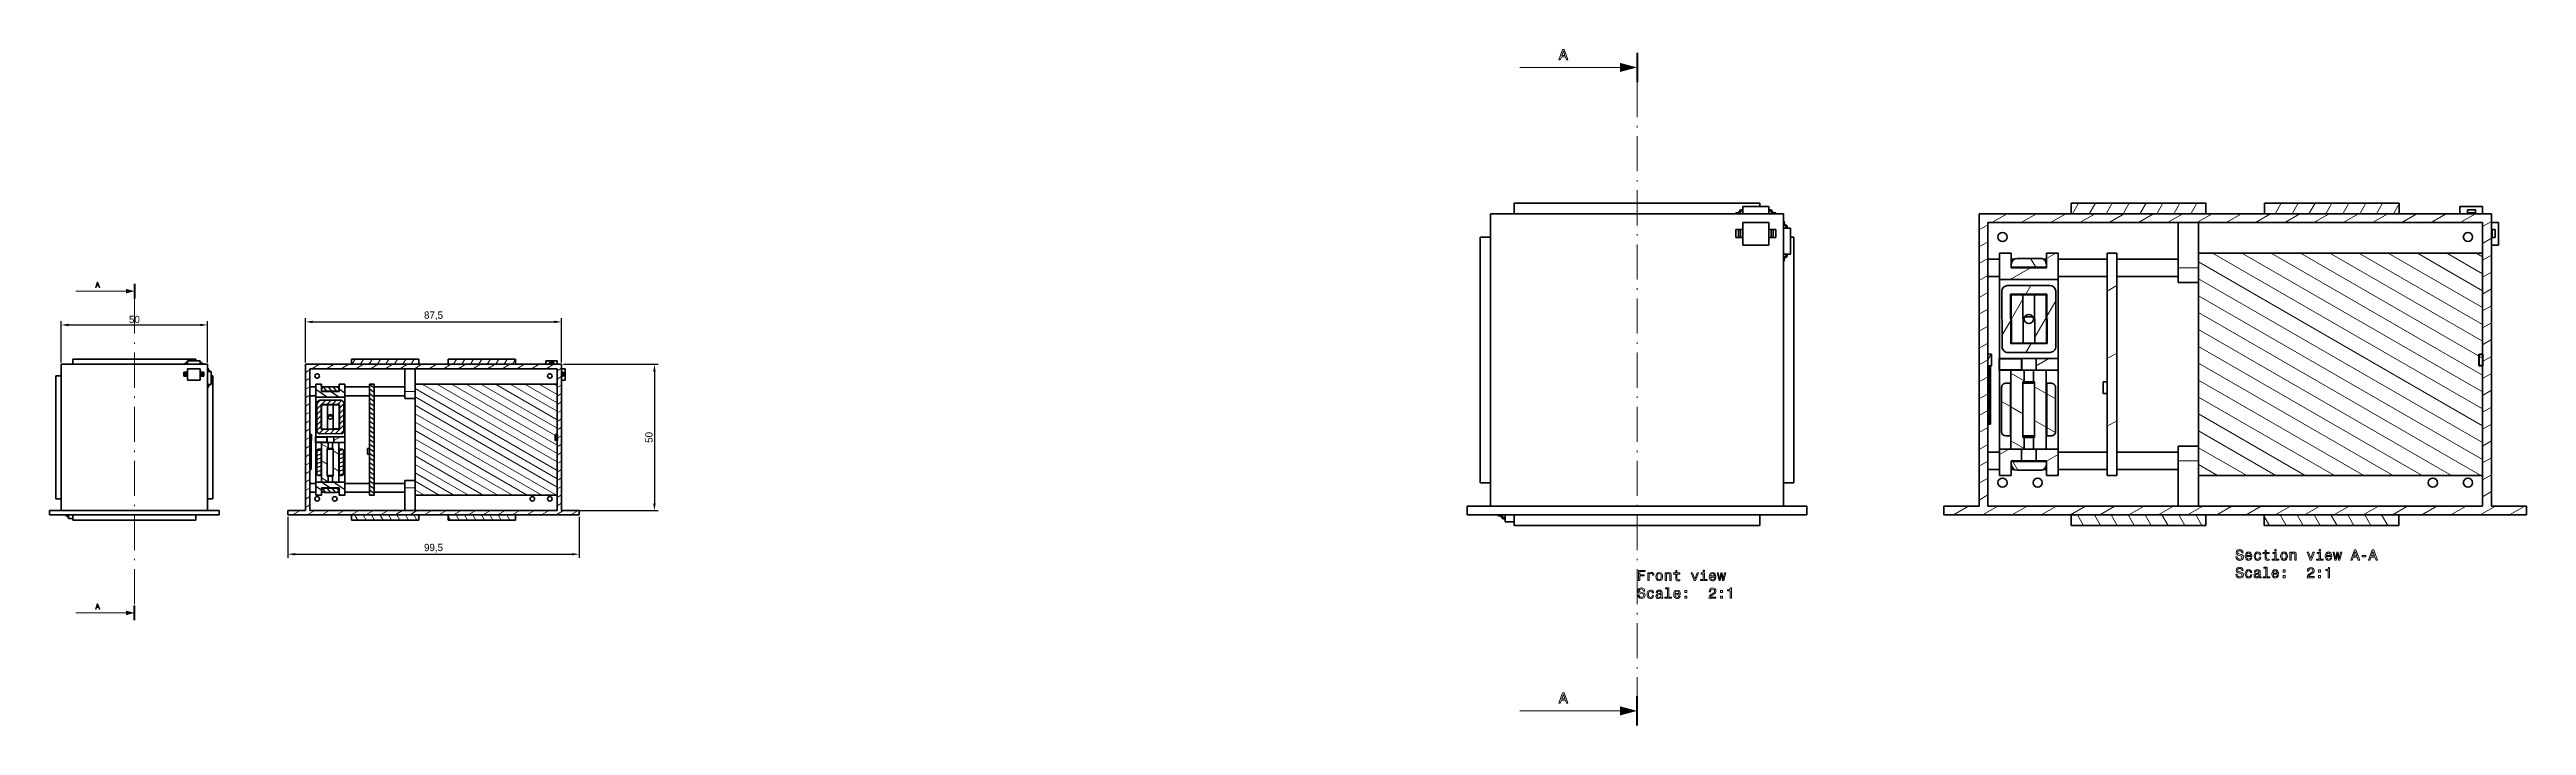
# Model space of a CAD drawing. Extents: x -455 to 391, y 29 to 260.
import ezdxf

# ---------------------------------------------------------------- set-up
doc = ezdxf.new("R2010")
doc.units = 0
doc.linetypes.add('DASHDOT', pattern=[18.5, 12, -3, 0.5, -3])
doc.dimstyles.get("Standard").update_dxf_attribs({"dimtxt": 0.18, "dimasz": 0.18, "dimexe": 0.18, "dimexo": 0.0625, "dimgap": 0.09, "dimtad": 0, "dimtih": 1, "dimtoh": 1, "dimdec": 4, "dimzin": 0, "dimdsep": 46, "dimtxsty": 'Standard', "dimcen": 0.09, "dimadec": 0, "dimazin": 0, "dimtfac": 1, "dimtdec": 4, "dimtofl": 0, "dimtmove": 0, "dimatfit": 3, "dimfxl": 1, "dimtolj": 1, "dimtzin": 0, "dimarcsym": 0})

msp = doc.modelspace()

# ---------------------------------------------------------------- blocks, each defined once
blk = doc.blocks.new('*D1')
at = {"color": 0, "lineweight": -2, "transparency": 16777216}
for p, q in [((-367.75, 152.83), (-367.75, 167.95)), ((-365.25, 166.7), (-282.75, 166.7)), ((-280.25, 152.83), (-280.25, 167.95))]:
    blk.add_line(p, q, dxfattribs=at)
at = {"color": 0, "transparency": 16777216}
for points in [[(-365.25, 167.12), (-365.25, 166.28), (-367.75, 166.7)], [(-282.75, 167.12), (-282.75, 166.28), (-280.25, 166.7)]]:
    blk.add_solid(points, dxfattribs=at)
at = {"layer": 'Defpoints', "color": 0, "transparency": 16777216}
for p in [(-280.25, 166.7), (-367.75, 152.21), (-280.25, 152.21)]:
    blk.add_point(p, dxfattribs=at)
at = {"color": 0, "transparency": 16777216, "insert": (-324, 168.78), "char_height": 2.5, "attachment_point": 5}
blk.add_mtext('87,5', dxfattribs=at)
blk = doc.blocks.new('*D2')
at = {"color": 0, "lineweight": -2, "transparency": 16777216}
for p, q in [((-279.63, 152.21), (-247.28, 152.21)), ((-248.53, 149.71), (-248.53, 104.71)), ((-279.63, 102.21), (-247.28, 102.21))]:
    blk.add_line(p, q, dxfattribs=at)
at = {"color": 0, "transparency": 16777216}
for points in [[(-248.95, 149.71), (-248.11, 149.71), (-248.53, 152.21)], [(-248.95, 104.71), (-248.11, 104.71), (-248.53, 102.21)]]:
    blk.add_solid(points, dxfattribs=at)
at = {"layer": 'Defpoints', "color": 0, "transparency": 16777216}
for p in [(-280.25, 152.21), (-280.25, 102.21), (-248.53, 102.21)]:
    blk.add_point(p, dxfattribs=at)
at = {"color": 0, "transparency": 16777216, "insert": (-250.4, 127.21), "char_height": 2.5, "attachment_point": 5, "rotation": 90}
blk.add_mtext('50', dxfattribs=at)
blk = doc.blocks.new('*D3')
at = {"color": 0, "lineweight": -2, "transparency": 16777216}
for p, q in [((-373.75, 100.08), (-373.75, 86.01)), ((-274.25, 100.08), (-274.25, 86.01)), ((-371.25, 87.26), (-276.75, 87.26))]:
    blk.add_line(p, q, dxfattribs=at)
at = {"color": 0, "transparency": 16777216}
for points in [[(-371.25, 87.67), (-371.25, 86.84), (-373.75, 87.26)], [(-276.75, 87.67), (-276.75, 86.84), (-274.25, 87.26)]]:
    blk.add_solid(points, dxfattribs=at)
at = {"layer": 'Defpoints', "color": 0, "transparency": 16777216}
for p in [(-373.75, 100.71), (-274.25, 100.71), (-274.25, 87.26)]:
    blk.add_point(p, dxfattribs=at)
at = {"color": 0, "transparency": 16777216, "insert": (-324, 89.34), "char_height": 2.5, "attachment_point": 5}
blk.add_mtext('99,5', dxfattribs=at)
blk = doc.blocks.new('*D9')
at = {"color": 0, "lineweight": -2, "transparency": 16777216}
for p, q in [((-451.19, 152.83), (-451.19, 166.9)), ((-448.69, 165.65), (-403.69, 165.65)), ((-401.19, 152.83), (-401.19, 166.9))]:
    blk.add_line(p, q, dxfattribs=at)
at = {"color": 0, "transparency": 16777216}
for points in [[(-448.69, 166.07), (-448.69, 165.23), (-451.19, 165.65)], [(-403.69, 166.07), (-403.69, 165.23), (-401.19, 165.65)]]:
    blk.add_solid(points, dxfattribs=at)
at = {"layer": 'Defpoints', "color": 0, "transparency": 16777216}
for p in [(-401.19, 165.65), (-451.19, 152.21), (-401.19, 152.21)]:
    blk.add_point(p, dxfattribs=at)
at = {"color": 0, "transparency": 16777216, "insert": (-426.19, 167.52), "char_height": 2.5, "attachment_point": 5}
blk.add_mtext('50', dxfattribs=at)

# ---------------------------------------------------------------- dimensions: what is measured, and where the dimension line sits
for base, p1, p2, picture, middle in [((-280.252, 166.699), (-367.752, 152.207), (-280.252, 152.207), '*D1', (-324.002, 168.782)), ((-401.187, 165.65), (-451.187, 152.207), (-401.187, 152.207), '*D9', (-426.187, 167.525))]:
    dim = msp.add_linear_dim(base=base, p1=p1, p2=p2, dimstyle='Standard', override={"dimtxt": 2.5, "dimasz": 2.5, "dimexe": 1.25, "dimexo": 0.625, "dimgap": 0.625, "dimtad": 1, "dimtih": 0, "dimtoh": 0, "dimdec": 2, "dimzin": 8, "dimdsep": 44, "dimcen": 2.5, "dimtdec": 2, "dimtofl": 1, "dimatfit": 0, "dimtolj": 0, "dimtzin": 8})
    dim.commit()
    dim.dimension.update_dxf_attribs({"geometry": picture, "text_midpoint": middle})
dim = msp.add_linear_dim(base=(-248.53, 102.207), p1=(-280.252, 152.207), p2=(-280.252, 102.207), angle=90, dimstyle='Standard', override={"dimtxt": 2.5, "dimasz": 2.5, "dimexe": 1.25, "dimexo": 0.625, "dimgap": 0.625, "dimtad": 1, "dimtih": 0, "dimtoh": 0, "dimdec": 2, "dimzin": 8, "dimdsep": 44, "dimcen": 2.5, "dimtdec": 2, "dimtofl": 1, "dimatfit": 0, "dimtolj": 0, "dimtzin": 8})
dim.commit()
dim.dimension.update_dxf_attribs({"geometry": '*D2', "text_midpoint": (-250.405, 127.207)})
dim = msp.add_linear_dim(base=(-274.252, 87.256), p1=(-373.752, 100.707), p2=(-274.252, 100.707), dimstyle='Standard', override={"dimtxt": 2.5, "dimasz": 2.5, "dimexe": 1.25, "dimexo": 0.625, "dimgap": 0.625, "dimtad": 1, "dimtih": 0, "dimtoh": 0, "dimdec": 2, "dimzin": 8, "dimdsep": 44, "dimcen": 2.5, "dimtdec": 2, "dimtofl": 1, "dimatfit": 0, "dimtolj": 0, "dimtzin": 8})
dim.commit()
dim.dimension.update_dxf_attribs({"geometry": '*D3', "text_midpoint": (-324.002, 87.256), "dimtype": 160})

# ---------------------------------------------------------------- hatches: boundary and pattern name
h = msp.add_hatch()
h.set_pattern_fill('ANSI31', color=256, scale=0.72, angle=101)
h.paths.add_polyline_path([(-354.252, 145.457), (-356.252, 145.457), (-356.252, 142.957), (-362.252, 142.957), (-362.252, 143.057), (-362.252, 145.457), (-364.252, 145.457), (-364.252, 140.957), (-354.252, 140.957)])
h.paths.add_polyline_path([(-354.252, 111.957), (-358.022, 111.957), (-358.468, 111.957), (-359.627, 111.957), (-360.035, 111.957), (-362.309, 111.957), (-364.252, 111.957), (-364.252, 107.457), (-362.252, 107.457), (-362.252, 109.957), (-360.481, 109.957), (-358.173, 109.957), (-358.022, 109.957), (-356.252, 109.957), (-356.252, 107.457), (-354.252, 107.457)])
h = msp.add_hatch()
h.set_pattern_fill('ANSI31', color=256, scale=0.41, angle=84)
h.paths.add_polyline_path([(-357.252, 144.557), (-361.252, 144.557, 0.4142136), (-362.252, 143.557), (-362.252, 143.057), (-356.252, 143.057), (-356.252, 143.557, 0.4142136)])
h.paths.add_polyline_path([(-356.252, 109.357), (-356.252, 109.857), (-362.252, 109.857), (-362.252, 109.357, 0.4142136), (-361.252, 108.357), (-357.252, 108.357, 0.4142136)])
h = msp.add_hatch()
h.set_pattern_fill('ANSI31', color=256, scale=0.41, angle=101)
h.paths.add_polyline_path([(-344.252, 145.457), (-345.852, 145.457), (-345.852, 107.457), (-344.252, 107.457)])
h = msp.add_hatch()
h.set_pattern_fill('ANSI31', color=256, scale=0.41)
h.paths.add_polyline_path([(-355.674, 139.946), (-362.874, 139.919, 0.4142135), (-363.87, 138.914), (-363.833, 129.464, 0.4142137), (-362.829, 128.469), (-355.629, 128.496, 0.4142135), (-354.633, 129.501), (-354.67, 138.951, 0.4142137)])
h.paths.add_polyline_path([(-356.168, 138.444), (-356.135, 129.994), (-362.335, 129.971), (-362.368, 138.421)], flags=16)
h.paths.add_polyline_path([(-360.267, 138.329), (-358.267, 138.336), (-356.267, 138.344), (-356.236, 130.094), (-358.236, 130.086), (-360.236, 130.079), (-362.236, 130.071), (-362.267, 138.321)], flags=0)
h.paths.add_polyline_path([(-358.468, 134.207, -1), (-360.035, 134.207, -1)], flags=0)
h = msp.add_hatch()
h.set_pattern_fill('ANSI31', color=256, scale=0.41, angle=156)
h.paths.add_polyline_path([(-362.409, 123.207), (-363.211, 123.207, 0.413349), (-363.909, 122.507), (-363.909, 114.907, 0.4150789), (-363.207, 114.207), (-362.409, 114.207)])
h.paths.add_polyline_path([(-355.411, 123.207), (-356.209, 123.207), (-356.209, 114.207), (-355.407, 114.207, 0.413349), (-354.709, 114.907), (-354.709, 122.507, 0.4150789)])

# ---------------------------------------------------------------- linework, layer by layer
at = {"color": 7, "lineweight": 100, "ltscale": 0.25}
for p, q in [((87.148, 258.707), (87.148, 248.707)), ((-426.187, 179.707), (-426.187, 174.707)), ((-426.187, 64.707), (-426.187, 69.707)), ((87.148, 28.707), (87.148, 38.707))]:
    msp.add_line(p, q, dxfattribs=at)
at = {"color": 7, "lineweight": 13}
for p, q in [((81.352, 253.707), (47.148, 253.707)), ((376.019, 131.191), (279.019, 187.194)), ((376.019, 136.964), (283.799, 190.207)), ((376.019, 142.738), (293.799, 190.207)), ((376.019, 148.511), (303.799, 190.207)), ((376.019, 154.285), (313.799, 190.207)), ((376.019, 160.058), (323.799, 190.207)), ((376.019, 165.832), (333.799, 190.207)), ((376.019, 171.605), (343.799, 190.207)), ((376.019, 177.379), (353.799, 190.207)), ((376.019, 125.417), (279.019, 181.42)), ((-429.085, 177.207), (-446.187, 177.207)), ((376.019, 119.644), (279.019, 175.647)), ((375.435, 114.207), (279.019, 169.873)), ((365.435, 114.207), (279.019, 164.1)), ((355.435, 114.207), (279.019, 158.326)), ((345.435, 114.207), (279.019, 152.553)), ((-281.752, 115.949), (-330.252, 143.951)), ((-281.752, 118.836), (-327.861, 145.457)), ((-281.752, 121.723), (-322.861, 145.457)), ((-281.752, 124.609), (-317.861, 145.457)), ((-281.752, 127.496), (-312.861, 145.457)), ((-281.752, 130.383), (-307.861, 145.457)), ((-281.752, 133.27), (-302.861, 145.457)), ((-281.752, 136.156), (-297.861, 145.457)), ((-281.752, 139.043), (-292.861, 145.457)), ((335.435, 114.207), (279.019, 146.779)), ((-281.752, 113.062), (-330.252, 141.064)), ((-281.752, 110.176), (-330.252, 138.177)), ((325.435, 114.207), (279.019, 141.006)), ((-282.044, 107.457), (-330.252, 135.29)), ((-287.044, 107.457), (-330.252, 132.404)), ((-292.044, 107.457), (-330.252, 129.517)), ((315.435, 114.207), (279.019, 135.232)), ((305.435, 114.207), (279.019, 129.459)), ((-297.044, 107.457), (-330.252, 126.63)), ((-302.044, 107.457), (-330.252, 123.743)), ((-307.044, 107.457), (-330.252, 120.857)), ((-312.044, 107.457), (-330.252, 117.97)), ((-317.044, 107.457), (-330.252, 115.083)), ((-429.085, 67.207), (-446.187, 67.207)), ((81.352, 33.707), (47.148, 33.707))]:
    msp.add_line(p, q, dxfattribs=at)
at = {"color": 7, "linetype": 'DASHDOT', "lineweight": 13}
for p, q in [((87.148, 248.707), (87.148, 38.707)), ((-426.187, 174.707), (-426.187, 69.707))]:
    msp.add_line(p, q, dxfattribs=at)
at = {"color": 7, "lineweight": 35}
for p, q in [((37.148, 203.707), (137.148, 203.707)), ((37.148, 203.707), (37.148, 103.707)), ((129.148, 207.307), (45.148, 207.307)), ((120.948, 203.707), (45.148, 203.707)), ((137.148, 103.707), (137.148, 203.707)), ((379.019, 203.707), (204.019, 203.707)), ((204.019, 203.707), (204.019, 103.707)), ((281.519, 207.307), (235.519, 207.307)), ((281.519, 203.707), (235.519, 203.707)), ((347.519, 207.307), (301.519, 207.307)), ((347.519, 203.707), (301.519, 203.707)), ((379.019, 203.707), (379.019, 103.707)), ((33.548, 195.707), (33.548, 111.707)), ((140.748, 195.707), (140.748, 111.707)), ((376.019, 200.707), (207.019, 200.707)), ((207.019, 200.707), (207.019, 103.707)), ((376.019, 200.707), (376.019, 103.707)), ((137.148, 187.507), (137.148, 111.707)), ((247.819, 114.207), (247.819, 190.207)), ((251.019, 114.207), (251.019, 190.207)), ((251.019, 188.207), (272.019, 188.207)), ((376.019, 190.207), (279.019, 190.207)), ((279.019, 190.207), (279.019, 114.207)), ((376.019, 190.207), (376.019, 114.207)), ((231.019, 181.207), (211.019, 181.207)), ((211.019, 154.207), (211.019, 181.207)), ((231.019, 123.207), (231.019, 181.207)), ((251.019, 182.207), (272.019, 182.207)), ((-405.187, 154.007), (-447.187, 154.007)), ((-329.002, 154.007), (-352.002, 154.007)), ((-296.002, 154.007), (-319.002, 154.007)), ((-452.987, 148.207), (-452.987, 106.207)), ((-451.187, 152.207), (-401.187, 152.207)), ((-451.187, 152.207), (-451.187, 102.207)), ((-409.287, 152.207), (-447.187, 152.207)), ((-401.187, 102.207), (-401.187, 152.207)), ((-401.187, 144.107), (-401.187, 106.207)), ((-399.387, 148.207), (-399.387, 106.207)), ((-280.252, 152.207), (-367.752, 152.207)), ((-367.752, 152.207), (-367.752, 102.207)), ((-281.752, 150.707), (-366.252, 150.707)), ((-366.252, 150.707), (-366.252, 102.207)), ((-329.002, 152.207), (-352.002, 152.207)), ((-345.852, 107.457), (-345.852, 145.457)), ((-344.252, 107.457), (-344.252, 145.457)), ((-344.252, 144.457), (-333.752, 144.457)), ((-281.752, 145.457), (-330.252, 145.457)), ((-330.252, 145.457), (-330.252, 107.457)), ((-296.002, 152.207), (-319.002, 152.207)), ((-281.752, 150.707), (-281.752, 102.207)), ((-281.752, 145.457), (-281.752, 107.457)), ((-280.252, 152.207), (-280.252, 102.207)), ((207.319, 151.707), (207.319, 131.707)), ((207.919, 151.707), (207.919, 131.707)), ((211.019, 123.207), (211.019, 150.207)), ((214.905, 123.207), (214.905, 150.207)), ((226.905, 150.207), (226.905, 123.207)), ((-354.252, 140.957), (-364.252, 140.957)), ((-364.252, 127.457), (-364.252, 140.957)), ((-354.252, 111.957), (-354.252, 140.957)), ((-344.252, 141.457), (-333.752, 141.457)), ((-366.102, 126.207), (-366.102, 116.207)), ((-365.802, 126.207), (-365.802, 116.207)), ((-364.252, 111.957), (-364.252, 125.457)), ((-362.309, 111.957), (-362.309, 125.457)), ((-356.309, 125.457), (-356.309, 111.957)), ((251.019, 122.207), (272.019, 122.207)), ((-344.252, 111.457), (-333.752, 111.457)), ((251.019, 116.207), (272.019, 116.207)), ((376.019, 114.207), (279.019, 114.207)), ((-397.187, 102.207), (-455.187, 102.207)), ((-281.752, 102.207), (-366.252, 102.207)), ((-344.252, 108.457), (-333.752, 108.457)), ((-281.752, 107.457), (-330.252, 107.457)), ((145.148, 103.707), (29.148, 103.707)), ((376.019, 103.707), (207.019, 103.707)), ((-455.187, 100.707), (-397.187, 100.707)), ((-447.187, 98.907), (-405.187, 98.907)), ((-274.252, 100.707), (-373.752, 100.707)), ((-352.032, 100.707), (-329.032, 100.707)), ((-352.032, 98.907), (-329.032, 98.907)), ((-319.032, 100.707), (-296.032, 100.707)), ((-319.032, 98.907), (-296.032, 98.907)), ((29.148, 100.707), (145.148, 100.707)), ((45.148, 97.107), (129.148, 97.107)), ((391.019, 100.707), (192.019, 100.707)), ((235.459, 100.707), (281.459, 100.707)), ((235.459, 97.107), (281.459, 97.107)), ((301.459, 100.707), (347.459, 100.707)), ((301.459, 97.107), (347.459, 97.107))]:
    msp.add_line(p, q, dxfattribs=at)
at = {"color": 7, "lineweight": 35, "ltscale": 0.09}
for p, q in [((45.148, 203.707), (45.148, 207.307)), ((235.519, 207.307), (235.519, 203.707)), ((281.519, 207.307), (281.519, 203.707)), ((301.519, 207.307), (301.519, 203.707)), ((347.519, 207.307), (347.519, 203.707)), ((37.148, 195.707), (33.548, 195.707)), ((-447.187, 152.207), (-447.187, 154.007)), ((-352.002, 154.007), (-352.002, 152.207)), ((-329.002, 154.007), (-329.002, 152.207)), ((-319.002, 154.007), (-319.002, 152.207)), ((-296.002, 154.007), (-296.002, 152.207)), ((-451.187, 148.207), (-452.987, 148.207)), ((37.148, 111.707), (33.548, 111.707)), ((137.148, 111.707), (140.748, 111.707)), ((-451.187, 106.207), (-452.987, 106.207)), ((-401.187, 106.207), (-399.387, 106.207)), ((-447.187, 98.907), (-447.187, 100.707)), ((-405.187, 98.907), (-405.187, 100.707)), ((-352.032, 100.707), (-352.032, 98.907)), ((-329.032, 100.707), (-329.032, 98.907)), ((-319.032, 100.707), (-319.032, 98.907)), ((-296.032, 100.707), (-296.032, 98.907)), ((45.148, 97.107), (45.148, 100.707)), ((129.148, 97.107), (129.148, 100.707)), ((235.459, 100.707), (235.459, 97.107)), ((281.459, 100.707), (281.459, 97.107)), ((301.459, 100.707), (301.459, 97.107)), ((347.459, 100.707), (347.459, 97.107))]:
    msp.add_line(p, q, dxfattribs=at)
at = {"color": 7, "lineweight": 35, "ltscale": 0.0075}
for p, q in [((120.948, 204.007), (120.948, 203.707)), ((123.348, 204.707), (123.348, 205.007)), ((132.148, 205.007), (132.148, 204.707)), ((134.548, 203.707), (134.548, 204.007)), ((370.819, 203.707), (370.819, 204.007)), ((373.619, 204.007), (373.619, 203.707)), ((376.019, 204.707), (376.019, 205.007)), ((137.448, 201.107), (137.148, 201.107)), ((138.148, 198.707), (138.448, 198.707)), ((379.019, 198.307), (379.319, 198.307)), ((379.019, 195.507), (379.319, 195.507)), ((380.319, 200.707), (380.019, 200.707)), ((137.148, 187.507), (137.448, 187.507)), ((138.448, 189.907), (138.148, 189.907)), ((-409.287, 152.357), (-409.287, 152.207)), ((-408.087, 152.707), (-408.087, 152.857)), ((-403.687, 152.857), (-403.687, 152.707)), ((-402.487, 152.207), (-402.487, 152.357)), ((-284.352, 152.207), (-284.352, 152.357)), ((-282.952, 152.357), (-282.952, 152.207)), ((-281.752, 152.707), (-281.752, 152.857)), ((-401.037, 150.907), (-401.187, 150.907)), ((-401.187, 144.107), (-401.037, 144.107)), ((-400.687, 149.707), (-400.537, 149.707)), ((-400.537, 145.307), (-400.687, 145.307)), ((-280.252, 149.507), (-280.102, 149.507)), ((-280.252, 148.107), (-280.102, 148.107)), ((-279.602, 150.707), (-279.752, 150.707)), ((-449.887, 100.707), (-449.887, 100.557)), ((-448.687, 100.057), (-448.687, 100.207)), ((39.748, 100.707), (39.748, 100.407)), ((42.148, 99.407), (42.148, 99.707))]:
    msp.add_line(p, q, dxfattribs=at)
at = {"color": 7, "lineweight": 35, "ltscale": 0.02125}
for p, q in [((121.798, 204.007), (120.948, 204.007)), ((134.548, 204.007), (133.698, 204.007)), ((120.948, 198.307), (121.798, 198.307)), ((120.948, 195.507), (121.798, 195.507)), ((133.698, 198.307), (134.548, 198.307)), ((134.548, 195.507), (133.698, 195.507)), ((137.448, 200.257), (137.448, 201.107)), ((137.448, 187.507), (137.448, 188.357)), ((-408.862, 152.357), (-409.287, 152.357)), ((-402.487, 152.357), (-402.912, 152.357)), ((-409.287, 149.507), (-408.862, 149.507)), ((-409.287, 148.107), (-408.862, 148.107)), ((-402.912, 149.507), (-402.487, 149.507)), ((-402.487, 148.107), (-402.912, 148.107)), ((-401.037, 150.482), (-401.037, 150.907)), ((-401.037, 144.107), (-401.037, 144.532)), ((-449.887, 100.557), (-449.462, 100.557)), ((39.748, 100.407), (40.598, 100.407))]:
    msp.add_line(p, q, dxfattribs=at)
at = {"color": 7, "lineweight": 35, "ltscale": 0.025}
for p, q in [((120.948, 203.707), (121.948, 203.707)), ((123.348, 203.707), (123.348, 204.707)), ((132.148, 203.707), (132.148, 204.707)), ((133.548, 203.707), (134.548, 203.707)), ((370.819, 204.007), (370.819, 205.007)), ((373.619, 205.007), (373.619, 204.007)), ((376.019, 203.707), (376.019, 204.707)), ((137.148, 201.107), (137.148, 200.107)), ((137.148, 198.707), (138.148, 198.707)), ((379.019, 200.707), (380.019, 200.707)), ((379.319, 198.307), (380.319, 198.307)), ((379.319, 195.507), (380.319, 195.507)), ((137.148, 189.907), (138.148, 189.907)), ((137.148, 188.507), (137.148, 187.507)), ((215.019, 185.407), (215.019, 186.407)), ((227.019, 185.407), (227.019, 186.407)), ((-408.087, 152.207), (-408.087, 152.707)), ((-403.687, 152.207), (-403.687, 152.707)), ((-284.352, 152.357), (-284.352, 152.857)), ((-282.952, 152.857), (-282.952, 152.357)), ((-281.752, 152.207), (-281.752, 152.707)), ((-409.287, 152.207), (-408.787, 152.207)), ((-402.987, 152.207), (-402.487, 152.207)), ((-401.187, 150.907), (-401.187, 150.407)), ((-401.187, 149.707), (-400.687, 149.707)), ((-401.187, 145.307), (-400.687, 145.307)), ((-401.187, 144.607), (-401.187, 144.107)), ((-280.252, 150.707), (-279.752, 150.707)), ((-280.102, 149.507), (-279.602, 149.507)), ((-280.102, 148.107), (-279.602, 148.107)), ((-362.252, 143.057), (-362.252, 143.557)), ((-356.252, 143.057), (-356.252, 143.557)), ((215.019, 118.007), (215.019, 119.007)), ((227.019, 118.007), (227.019, 119.007)), ((-362.252, 109.357), (-362.252, 109.857)), ((-356.252, 109.357), (-356.252, 109.857)), ((-448.687, 100.707), (-448.687, 100.207)), ((42.148, 100.707), (42.148, 99.707))]:
    msp.add_line(p, q, dxfattribs=at)
at = {"color": 7, "lineweight": 35, "ltscale": 0.03125}
for p, q in [((122.548, 205.007), (121.798, 204.007)), ((121.948, 203.707), (122.698, 204.707)), ((132.798, 204.707), (133.548, 203.707)), ((133.698, 204.007), (132.948, 205.007)), ((137.148, 200.107), (138.148, 199.357)), ((138.448, 199.507), (137.448, 200.257)), ((138.148, 189.257), (137.148, 188.507)), ((137.448, 188.357), (138.448, 189.107)), ((-408.487, 152.857), (-408.862, 152.357)), ((-408.787, 152.207), (-408.412, 152.707)), ((-403.362, 152.707), (-402.987, 152.207)), ((-402.912, 152.357), (-403.287, 152.857)), ((-401.187, 150.407), (-400.687, 150.032)), ((-400.687, 144.982), (-401.187, 144.607)), ((-400.537, 150.107), (-401.037, 150.482)), ((-401.037, 144.532), (-400.537, 144.907)), ((-449.462, 100.557), (-449.087, 100.057)), ((-449.012, 100.207), (-449.387, 100.707)), ((40.598, 100.407), (41.348, 99.407)), ((41.498, 99.707), (40.748, 100.707))]:
    msp.add_line(p, q, dxfattribs=at)
at = {"color": 7, "lineweight": 35, "ltscale": 0.035}
for p, q in [((123.348, 203.707), (121.948, 203.707)), ((137.148, 189.907), (137.148, 188.507)), ((-408.087, 152.207), (-408.787, 152.207)), ((-401.187, 145.307), (-401.187, 144.607)), ((247.819, 146.207), (246.419, 146.207)), ((247.819, 142.207), (246.419, 142.207)), ((-345.852, 123.457), (-346.552, 123.457)), ((-345.852, 121.457), (-346.552, 121.457))]:
    msp.add_line(p, q, dxfattribs=at)
at = {"color": 7, "lineweight": 35, "ltscale": 0.02}
for p, q in [((123.348, 205.007), (122.548, 205.007)), ((132.948, 205.007), (132.148, 205.007)), ((122.548, 198.307), (123.348, 198.307)), ((122.548, 195.507), (123.348, 195.507)), ((132.148, 198.307), (132.948, 198.307)), ((132.948, 195.507), (132.148, 195.507)), ((138.448, 198.707), (138.448, 199.507)), ((138.448, 189.107), (138.448, 189.907)), ((-408.087, 152.857), (-408.487, 152.857)), ((-403.287, 152.857), (-403.687, 152.857)), ((-408.487, 149.507), (-408.087, 149.507)), ((-408.487, 148.107), (-408.087, 148.107)), ((-403.687, 149.507), (-403.287, 149.507)), ((-403.287, 148.107), (-403.687, 148.107)), ((-400.537, 149.707), (-400.537, 150.107)), ((-400.537, 144.907), (-400.537, 145.307)), ((-449.087, 100.057), (-448.687, 100.057)), ((41.348, 99.407), (42.148, 99.407))]:
    msp.add_line(p, q, dxfattribs=at)
at = {"color": 7, "lineweight": 35, "ltscale": 0.01625}
for p, q in [((122.698, 204.707), (123.348, 204.707)), ((132.148, 204.707), (132.798, 204.707)), ((138.148, 199.357), (138.148, 198.707)), ((138.148, 189.907), (138.148, 189.257)), ((-408.412, 152.707), (-408.087, 152.707)), ((-403.687, 152.707), (-403.362, 152.707)), ((-400.687, 150.032), (-400.687, 149.707)), ((-400.687, 145.307), (-400.687, 144.982)), ((-448.687, 100.207), (-449.012, 100.207)), ((42.148, 99.707), (41.498, 99.707))]:
    msp.add_line(p, q, dxfattribs=at)
at = {"color": 7, "lineweight": 35, "ltscale": 0.22}
for p, q in [((123.348, 206.107), (132.148, 206.107)), ((123.348, 203.707), (132.148, 203.707)), ((132.148, 200.707), (123.348, 200.707)), ((137.148, 198.707), (137.148, 189.907)), ((139.548, 198.707), (139.548, 189.907)), ((123.348, 192.907), (132.148, 192.907)), ((-408.087, 153.407), (-403.687, 153.407)), ((-408.087, 152.207), (-403.687, 152.207)), ((-403.687, 150.707), (-408.087, 150.707)), ((-408.087, 146.807), (-403.687, 146.807)), ((-401.187, 149.707), (-401.187, 145.307)), ((-399.987, 149.707), (-399.987, 145.307))]:
    msp.add_line(p, q, dxfattribs=at)
at = {"color": 7, "lineweight": 35, "ltscale": 0.0275}
for p, q in [((123.348, 205.007), (123.348, 206.107)), ((132.148, 205.007), (132.148, 206.107)), ((376.019, 205.007), (376.019, 206.107)), ((138.448, 198.707), (139.548, 198.707)), ((138.448, 189.907), (139.548, 189.907)), ((-408.087, 152.857), (-408.087, 153.407)), ((-403.687, 152.857), (-403.687, 153.407)), ((-281.752, 152.857), (-281.752, 153.407)), ((-400.537, 149.707), (-399.987, 149.707)), ((-400.537, 145.307), (-399.987, 145.307)), ((-448.687, 100.057), (-448.687, 99.507)), ((42.148, 99.407), (42.148, 98.307))]:
    msp.add_line(p, q, dxfattribs=at)
at = {"color": 7, "lineweight": 35, "ltscale": 0.03}
for p, q in [((129.148, 206.107), (129.148, 207.307)), ((139.548, 195.707), (140.748, 195.707)), ((-405.187, 153.407), (-405.187, 154.007)), ((207.019, 155.707), (208.219, 155.707)), ((376.019, 155.707), (374.819, 155.707)), ((-399.987, 148.207), (-399.387, 148.207)), ((207.019, 151.707), (208.219, 151.707)), ((376.019, 151.707), (374.819, 151.707)), ((-366.252, 128.207), (-365.652, 128.207)), ((-281.752, 128.207), (-282.352, 128.207)), ((-366.252, 126.207), (-365.652, 126.207)), ((-281.752, 126.207), (-282.352, 126.207))]:
    msp.add_line(p, q, dxfattribs=at)
at = {"color": 7, "lineweight": 13, "ltscale": 0.15}
for p, q in [((208.425, 200.707), (213.621, 203.707)), ((218.425, 200.707), (223.621, 203.707)), ((228.425, 200.707), (233.621, 203.707)), ((238.425, 200.707), (243.621, 203.707)), ((248.425, 200.707), (253.621, 203.707)), ((258.425, 200.707), (263.621, 203.707)), ((268.425, 200.707), (273.621, 203.707)), ((278.425, 200.707), (283.621, 203.707)), ((288.425, 200.707), (293.621, 203.707)), ((298.425, 200.707), (303.621, 203.707)), ((308.425, 200.707), (313.621, 203.707)), ((318.425, 200.707), (323.621, 203.707)), ((328.425, 200.707), (333.621, 203.707)), ((338.425, 200.707), (343.621, 203.707)), ((348.425, 200.707), (353.621, 203.707)), ((358.425, 200.707), (363.621, 203.707)), ((368.425, 200.707), (373.621, 203.707)), ((-365.548, 150.707), (-362.95, 152.207)), ((-360.548, 150.707), (-357.95, 152.207)), ((-355.548, 150.707), (-352.95, 152.207)), ((-350.548, 150.707), (-347.95, 152.207)), ((-345.548, 150.707), (-342.95, 152.207)), ((-340.548, 150.707), (-337.95, 152.207)), ((-335.548, 150.707), (-332.95, 152.207)), ((-330.548, 150.707), (-327.95, 152.207)), ((-325.548, 150.707), (-322.95, 152.207)), ((-320.548, 150.707), (-317.95, 152.207)), ((-315.548, 150.707), (-312.95, 152.207)), ((-310.548, 150.707), (-307.95, 152.207)), ((-305.548, 150.707), (-302.95, 152.207)), ((-300.548, 150.707), (-297.95, 152.207)), ((-295.548, 150.707), (-292.95, 152.207)), ((-290.548, 150.707), (-287.95, 152.207)), ((-285.548, 150.707), (-282.95, 152.207)), ((-372.151, 100.707), (-369.553, 102.207)), ((-367.151, 100.707), (-364.553, 102.207)), ((-362.151, 100.707), (-359.553, 102.207)), ((-357.151, 100.707), (-354.553, 102.207)), ((-352.151, 100.707), (-349.553, 102.207)), ((-347.151, 100.707), (-344.553, 102.207)), ((-342.151, 100.707), (-339.553, 102.207)), ((-337.151, 100.707), (-334.553, 102.207)), ((-332.151, 100.707), (-329.553, 102.207)), ((-327.151, 100.707), (-324.553, 102.207)), ((-322.151, 100.707), (-319.553, 102.207)), ((-317.151, 100.707), (-314.553, 102.207)), ((-312.151, 100.707), (-309.553, 102.207)), ((-307.151, 100.707), (-304.553, 102.207)), ((-302.151, 100.707), (-299.553, 102.207)), ((-297.151, 100.707), (-294.553, 102.207)), ((-292.151, 100.707), (-289.553, 102.207)), ((-287.151, 100.707), (-284.553, 102.207)), ((-282.151, 100.707), (-279.553, 102.207)), ((-277.151, 100.707), (-274.553, 102.207)), ((195.22, 100.707), (200.416, 103.707)), ((205.22, 100.707), (210.416, 103.707)), ((215.22, 100.707), (220.416, 103.707)), ((225.22, 100.707), (230.416, 103.707)), ((235.22, 100.707), (240.416, 103.707)), ((245.22, 100.707), (250.416, 103.707)), ((255.22, 100.707), (260.416, 103.707)), ((265.22, 100.707), (270.416, 103.707)), ((275.22, 100.707), (280.416, 103.707)), ((285.22, 100.707), (290.416, 103.707)), ((295.22, 100.707), (300.416, 103.707)), ((305.22, 100.707), (310.416, 103.707)), ((315.22, 100.707), (320.416, 103.707)), ((325.22, 100.707), (330.416, 103.707)), ((335.22, 100.707), (340.416, 103.707)), ((345.22, 100.707), (350.416, 103.707)), ((355.22, 100.707), (360.416, 103.707)), ((365.22, 100.707), (370.416, 103.707)), ((375.22, 100.707), (380.416, 103.707)), ((385.22, 100.707), (390.416, 103.707))]:
    msp.add_line(p, q, dxfattribs=at)
at = {"color": 7, "lineweight": 13, "ltscale": 0.103923}
for p, q in [((235.886, 203.707), (237.965, 207.307)), ((241.66, 203.707), (243.738, 207.307)), ((247.433, 203.707), (249.512, 207.307)), ((253.207, 203.707), (255.285, 207.307)), ((258.98, 203.707), (261.059, 207.307)), ((264.754, 203.707), (266.832, 207.307)), ((270.527, 203.707), (272.606, 207.307)), ((276.301, 203.707), (278.379, 207.307)), ((305.168, 203.707), (307.247, 207.307)), ((322.489, 203.707), (324.567, 207.307)), ((328.262, 203.707), (330.341, 207.307)), ((334.036, 203.707), (336.114, 207.307)), ((339.809, 203.707), (341.888, 207.307)), ((-351.818, 152.207), (-350.779, 154.007)), ((-348.931, 152.207), (-347.892, 154.007)), ((-346.044, 152.207), (-345.005, 154.007)), ((-343.158, 152.207), (-342.118, 154.007)), ((-340.271, 152.207), (-339.232, 154.007)), ((-337.384, 152.207), (-336.345, 154.007)), ((-334.497, 152.207), (-333.458, 154.007)), ((-331.611, 152.207), (-330.571, 154.007)), ((-317.177, 152.207), (-316.138, 154.007)), ((-308.516, 152.207), (-307.477, 154.007)), ((-305.63, 152.207), (-304.591, 154.007)), ((-302.743, 152.207), (-301.704, 154.007)), ((-299.856, 152.207), (-298.817, 154.007)), ((-349.913, 98.907), (-350.952, 100.707)), ((-347.026, 98.907), (-348.065, 100.707)), ((-344.139, 98.907), (-345.178, 100.707)), ((-341.252, 98.907), (-342.291, 100.707)), ((-338.366, 98.907), (-339.405, 100.707)), ((-335.479, 98.907), (-336.518, 100.707)), ((-332.592, 98.907), (-333.631, 100.707)), ((-329.705, 98.907), (-330.744, 100.707)), ((-315.272, 98.907), (-316.311, 100.707)), ((-312.385, 98.907), (-313.424, 100.707)), ((-309.498, 98.907), (-310.537, 100.707)), ((-306.611, 98.907), (-307.65, 100.707)), ((-303.724, 98.907), (-304.764, 100.707)), ((-300.838, 98.907), (-301.877, 100.707)), ((-297.951, 98.907), (-298.99, 100.707)), ((239.697, 97.107), (237.618, 100.707)), ((245.47, 97.107), (243.392, 100.707)), ((251.244, 97.107), (249.165, 100.707)), ((257.017, 97.107), (254.939, 100.707)), ((262.791, 97.107), (260.712, 100.707)), ((268.564, 97.107), (266.486, 100.707)), ((274.338, 97.107), (272.259, 100.707)), ((280.111, 97.107), (278.033, 100.707)), ((308.979, 97.107), (306.9, 100.707)), ((314.752, 97.107), (312.674, 100.707)), ((320.526, 97.107), (318.448, 100.707)), ((326.299, 97.107), (324.221, 100.707)), ((332.073, 97.107), (329.995, 100.707)), ((337.846, 97.107), (335.768, 100.707)), ((343.62, 97.107), (341.542, 100.707))]:
    msp.add_line(p, q, dxfattribs=at)
at = {"color": 7, "lineweight": 13, "ltscale": 0.103922}
for p, q in [((310.942, 203.707), (313.02, 207.307)), ((316.715, 203.707), (318.794, 207.307)), ((-314.29, 152.207), (-313.251, 154.007)), ((-311.403, 152.207), (-310.364, 154.007))]:
    msp.add_line(p, q, dxfattribs=at)
at = {"color": 7, "lineweight": 13, "ltscale": 0.096797}
for p, q in [((345.583, 203.707), (347.519, 207.061)), ((-296.97, 152.207), (-296.002, 153.884))]:
    msp.add_line(p, q, dxfattribs=at)
at = {"color": 7, "lineweight": 35, "ltscale": 0.06}
for p, q in [((368.219, 203.707), (368.219, 206.107)), ((379.019, 198.307), (379.019, 200.707)), ((379.019, 192.907), (381.419, 192.907)), ((-285.652, 152.207), (-285.652, 153.407)), ((-280.252, 149.507), (-280.252, 150.707)), ((-280.252, 146.807), (-279.052, 146.807))]:
    msp.add_line(p, q, dxfattribs=at)
at = {"color": 7, "lineweight": 35, "ltscale": 0.195}
for p, q in [((376.019, 206.107), (368.219, 206.107)), ((123.348, 192.907), (123.348, 200.707)), ((132.148, 200.707), (132.148, 192.907)), ((381.419, 192.907), (381.419, 200.707)), ((-281.752, 153.407), (-285.652, 153.407)), ((-408.087, 146.807), (-408.087, 150.707)), ((-403.687, 150.707), (-403.687, 146.807)), ((-279.052, 146.807), (-279.052, 150.707))]:
    msp.add_line(p, q, dxfattribs=at)
at = {"color": 7, "lineweight": 35, "ltscale": 0.07}
for p, q in [((373.619, 205.007), (370.819, 205.007)), ((373.619, 204.007), (370.819, 204.007)), ((120.948, 198.307), (120.948, 195.507)), ((121.798, 198.307), (121.798, 195.507)), ((122.548, 198.307), (122.548, 195.507)), ((132.948, 198.307), (132.948, 195.507)), ((133.698, 198.307), (133.698, 195.507)), ((134.548, 198.307), (134.548, 195.507)), ((379.019, 198.307), (379.019, 195.507)), ((379.319, 198.307), (379.319, 195.507)), ((380.319, 198.307), (380.319, 195.507)), ((-282.952, 152.857), (-284.352, 152.857)), ((-282.952, 152.357), (-284.352, 152.357)), ((-409.287, 149.507), (-409.287, 148.107)), ((-408.862, 149.507), (-408.862, 148.107)), ((-408.487, 149.507), (-408.487, 148.107)), ((-403.287, 149.507), (-403.287, 148.107)), ((-402.912, 149.507), (-402.912, 148.107)), ((-402.487, 149.507), (-402.487, 148.107)), ((-280.252, 149.507), (-280.252, 148.107)), ((-280.102, 149.507), (-280.102, 148.107)), ((-279.602, 149.507), (-279.602, 148.107))]:
    msp.add_line(p, q, dxfattribs=at)
at = {"color": 7, "lineweight": 35, "ltscale": 0.01875}
for p, q in [((121.798, 198.307), (122.548, 198.307)), ((121.798, 195.507), (122.548, 195.507)), ((132.948, 198.307), (133.698, 198.307)), ((133.698, 195.507), (132.948, 195.507)), ((-408.862, 149.507), (-408.487, 149.507)), ((-408.862, 148.107), (-408.487, 148.107)), ((-403.287, 149.507), (-402.912, 149.507)), ((-402.912, 148.107), (-403.287, 148.107))]:
    msp.add_line(p, q, dxfattribs=at)
at = {"color": 7, "lineweight": 13, "ltscale": 0.086602}
for p, q in [((204.019, 198.163), (207.019, 199.895)), ((376.019, 193.545), (379.019, 195.277)), ((376.019, 187.771), (379.019, 189.503)), ((204.019, 180.843), (207.019, 182.575)), ((376.019, 176.224), (379.019, 177.956)), ((376.019, 170.451), (379.019, 172.183)), ((204.019, 157.749), (207.019, 159.481)), ((376.019, 153.13), (379.019, 154.862)), ((-367.752, 149.435), (-366.252, 150.301)), ((-281.752, 147.126), (-280.252, 147.992)), ((-281.752, 144.239), (-280.252, 145.105)), ((376.019, 147.357), (379.019, 149.089)), ((-367.752, 140.775), (-366.252, 141.641)), ((-281.752, 138.466), (-280.252, 139.332)), ((-281.752, 135.579), (-280.252, 136.445)), ((204.019, 140.428), (207.019, 142.16)), ((214.705, 137.723), (211.705, 139.455)), ((-367.752, 129.228), (-366.252, 130.094)), ((-281.752, 126.919), (-280.252, 127.785)), ((376.019, 130.036), (379.019, 131.768)), ((-367.752, 120.568), (-366.252, 121.434)), ((-281.752, 124.032), (-280.252, 124.898)), ((204.019, 117.334), (207.019, 119.066)), ((-281.752, 115.372), (-280.252, 116.238)), ((-367.752, 109.021), (-366.252, 109.887))]:
    msp.add_line(p, q, dxfattribs=at)
at = {"color": 7, "lineweight": 35, "ltscale": 0.3875}
for p, q in [((272.019, 185.207), (272.019, 200.707)), ((-333.752, 142.957), (-333.752, 150.707)), ((272.019, 119.207), (272.019, 103.707)), ((-333.752, 109.957), (-333.752, 102.207))]:
    msp.add_line(p, q, dxfattribs=at)
at = {"color": 7, "lineweight": 35, "ltscale": 0.2625}
for p, q in [((279.019, 190.207), (279.019, 200.707)), ((-330.252, 145.457), (-330.252, 150.707)), ((279.019, 114.207), (279.019, 103.707)), ((-330.252, 107.457), (-330.252, 102.207))]:
    msp.add_line(p, q, dxfattribs=at)
at = {"color": 7, "lineweight": 13, "ltscale": 0.086603}
for p, q in [((376.019, 199.318), (379.019, 201.05)), ((204.019, 192.39), (207.019, 194.122)), ((204.019, 186.616), (207.019, 188.348)), ((223.358, 185.407), (221.626, 188.407)), ((376.019, 181.998), (379.019, 183.73)), ((204.019, 175.069), (207.019, 176.801)), ((204.019, 169.296), (207.019, 171.028)), ((204.019, 163.522), (207.019, 165.254)), ((376.019, 164.677), (379.019, 166.409)), ((204.019, 151.975), (207.019, 153.707)), ((376.019, 158.904), (379.019, 160.636)), ((-367.752, 146.549), (-366.252, 147.415)), ((-367.752, 143.662), (-366.252, 144.528)), ((-281.752, 150.013), (-280.252, 150.879)), ((204.019, 146.202), (207.019, 147.934)), ((-367.752, 137.888), (-366.252, 138.754)), ((-367.752, 135.002), (-366.252, 135.868)), ((-281.752, 141.353), (-280.252, 142.219)), ((204.019, 134.655), (207.019, 136.387)), ((230.105, 140.379), (227.105, 142.111)), ((376.019, 141.583), (379.019, 143.315)), ((376.019, 135.81), (379.019, 137.542)), ((-367.752, 132.115), (-366.252, 132.981)), ((-367.752, 126.341), (-366.252, 127.207)), ((-281.752, 132.692), (-280.252, 133.558)), ((-281.752, 129.806), (-280.252, 130.672)), ((204.019, 128.881), (207.019, 130.613)), ((-367.752, 123.455), (-366.252, 124.321)), ((-367.752, 117.681), (-366.252, 118.547)), ((-281.752, 121.145), (-280.252, 122.011)), ((-281.752, 118.259), (-280.252, 119.125)), ((204.019, 123.108), (207.019, 124.84)), ((217.238, 116.007), (215.506, 119.007)), ((376.019, 124.263), (379.019, 125.995)), ((376.019, 118.489), (379.019, 120.221)), ((-367.752, 114.794), (-366.252, 115.66)), ((-367.752, 111.908), (-366.252, 112.774)), ((-281.752, 112.485), (-280.252, 113.351)), ((-281.752, 109.598), (-280.252, 110.464)), ((204.019, 111.561), (207.019, 113.293)), ((376.019, 112.716), (379.019, 114.448)), ((-367.752, 106.134), (-366.252, 107)), ((-367.752, 103.247), (-366.252, 104.113)), ((-281.752, 106.712), (-280.252, 107.578)), ((-281.752, 103.825), (-280.252, 104.691)), ((204.019, 105.787), (207.019, 107.519)), ((376.019, 106.942), (379.019, 108.674))]:
    msp.add_line(p, q, dxfattribs=at)
at = {"color": 7, "lineweight": 35, "ltscale": 0.065}
for p, q in [((379.019, 192.907), (379.019, 195.507)), ((-280.252, 146.807), (-280.252, 148.107))]:
    msp.add_line(p, q, dxfattribs=at)
at = {"color": 7, "lineweight": 35, "ltscale": 0.027499}
for p, q in [((380.319, 200.707), (381.419, 200.707)), ((-279.602, 150.707), (-279.052, 150.707))]:
    msp.add_line(p, q, dxfattribs=at)
at = {"color": 7, "lineweight": 35, "ltscale": 0.1}
for p, q in [((207.019, 188.207), (211.019, 188.207)), ((211.019, 190.207), (215.019, 190.207)), ((227.019, 190.207), (231.019, 190.207)), ((207.019, 182.207), (211.019, 182.207)), ((214.987, 175.934), (218.987, 175.95)), ((222.987, 175.965), (218.987, 175.95)), ((222.987, 175.965), (226.987, 175.98)), ((207.019, 155.707), (207.019, 151.707)), ((208.219, 155.707), (208.219, 151.707)), ((211.019, 154.207), (211.019, 150.207)), ((215.051, 159.434), (219.051, 159.45)), ((218.56, 150.207), (218.56, 154.207)), ((223.051, 159.465), (219.051, 159.45)), ((223.051, 159.465), (227.051, 159.481)), ((223.478, 150.207), (223.478, 154.207)), ((231.019, 154.207), (231.019, 150.207)), ((374.819, 155.707), (374.819, 151.707)), ((376.019, 155.707), (376.019, 151.707)), ((-366.252, 144.457), (-364.252, 144.457)), ((-364.252, 145.457), (-362.252, 145.457)), ((-356.252, 145.457), (-354.252, 145.457)), ((218.905, 145.707), (222.905, 145.707)), ((219.452, 146.207), (219.452, 150.207)), ((222.586, 146.207), (222.586, 150.207)), ((246.419, 146.207), (246.419, 142.207)), ((-366.252, 141.457), (-364.252, 141.457)), ((-362.267, 138.321), (-360.267, 138.329)), ((-358.267, 138.336), (-360.267, 138.329)), ((-358.267, 138.336), (-356.267, 138.344)), ((-366.252, 128.207), (-366.252, 126.207)), ((-365.652, 128.207), (-365.652, 126.207)), ((-364.252, 127.457), (-364.252, 125.457)), ((-362.236, 130.071), (-360.236, 130.079)), ((-360.481, 125.457), (-360.481, 127.457)), ((-358.236, 130.086), (-360.236, 130.079)), ((-358.236, 130.086), (-356.236, 130.094)), ((-358.022, 125.457), (-358.022, 127.457)), ((-354.252, 127.457), (-354.252, 125.457)), ((-282.352, 128.207), (-282.352, 126.207)), ((-281.752, 128.207), (-281.752, 126.207)), ((218.905, 127.707), (222.905, 127.707)), ((219.452, 123.207), (219.452, 127.207)), ((222.586, 123.207), (222.586, 127.207)), ((-360.309, 123.207), (-358.309, 123.207)), ((-360.035, 123.457), (-360.035, 125.457)), ((-358.468, 123.457), (-358.468, 125.457)), ((-346.552, 123.457), (-346.552, 121.457)), ((207.019, 122.207), (211.019, 122.207)), ((218.56, 119.207), (218.56, 123.207)), ((223.478, 119.207), (223.478, 123.207)), ((-366.252, 111.457), (-364.252, 111.457)), ((-360.309, 114.207), (-358.309, 114.207)), ((-360.035, 111.957), (-360.035, 113.957)), ((-358.468, 111.957), (-358.468, 113.957)), ((207.019, 116.207), (211.019, 116.207)), ((211.019, 114.207), (215.019, 114.207)), ((227.019, 114.207), (231.019, 114.207)), ((-366.252, 108.457), (-364.252, 108.457)), ((-364.252, 107.457), (-362.252, 107.457)), ((-356.252, 107.457), (-354.252, 107.457))]:
    msp.add_line(p, q, dxfattribs=at)
at = {"color": 7, "lineweight": 35, "ltscale": 0.225}
for p, q in [((211.019, 190.207), (211.019, 181.207)), ((231.019, 190.207), (231.019, 181.207)), ((-364.252, 145.457), (-364.252, 140.957)), ((-354.252, 145.457), (-354.252, 140.957)), ((211.019, 123.207), (211.019, 114.207)), ((231.019, 123.207), (231.019, 114.207)), ((-364.252, 111.957), (-364.252, 107.457)), ((-354.252, 111.957), (-354.252, 107.457))]:
    msp.add_line(p, q, dxfattribs=at)
at = {"color": 7, "lineweight": 35, "ltscale": 0.125}
for p, q in [((215.019, 190.207), (215.019, 185.207)), ((227.019, 190.207), (227.019, 185.207)), ((272.019, 180.207), (272.019, 185.207)), ((-362.252, 145.457), (-362.252, 142.957)), ((-356.252, 145.457), (-356.252, 142.957)), ((-333.752, 140.457), (-333.752, 142.957)), ((215.019, 119.207), (215.019, 114.207)), ((227.019, 119.207), (227.019, 114.207)), ((272.019, 119.207), (272.019, 124.207)), ((-333.752, 109.957), (-333.752, 112.457)), ((-362.252, 109.957), (-362.252, 107.457)), ((-356.252, 109.957), (-356.252, 107.457))]:
    msp.add_line(p, q, dxfattribs=at)
at = {"color": 7, "lineweight": 35, "ltscale": 0.028204}
for p, q in [((215.019, 188.207), (216.147, 188.207)), ((225.891, 188.207), (227.019, 188.207)), ((-362.252, 144.457), (-361.687, 144.457)), ((-356.816, 144.457), (-356.252, 144.457))]:
    msp.add_line(p, q, dxfattribs=at)
at = {"color": 7, "lineweight": 35, "ltscale": 0.2}
for p, q in [((225.019, 188.407), (217.019, 188.407)), ((-357.252, 144.557), (-361.252, 144.557)), ((225.019, 116.007), (217.019, 116.007)), ((-357.252, 108.357), (-361.252, 108.357))]:
    msp.add_line(p, q, dxfattribs=at)
at = {"color": 7, "lineweight": 13, "ltscale": 0.092949}
msp.add_line((227.019, 188.348), (230.239, 190.207), dxfattribs=at)
at = {"color": 7, "lineweight": 35, "ltscale": 0.42}
for p, q in [((231.019, 188.207), (247.819, 188.207)), ((231.019, 182.207), (247.819, 182.207)), ((-354.252, 144.457), (-345.852, 144.457)), ((-354.252, 141.457), (-345.852, 141.457)), ((231.019, 122.207), (247.819, 122.207)), ((-354.252, 111.457), (-345.852, 111.457)), ((231.019, 116.207), (247.819, 116.207)), ((-354.252, 108.457), (-345.852, 108.457))]:
    msp.add_line(p, q, dxfattribs=at)
at = {"color": 7, "lineweight": 35, "ltscale": 0.08}
for p, q in [((247.819, 190.207), (251.019, 190.207)), ((-345.852, 145.457), (-344.252, 145.457)), ((247.819, 114.207), (251.019, 114.207)), ((-345.852, 107.457), (-344.252, 107.457))]:
    msp.add_line(p, q, dxfattribs=at)
at = {"color": 7, "lineweight": 13, "ltscale": 0.352757}
for p, q in [((376.019, 183.152), (363.799, 190.207)), ((-281.752, 141.93), (-287.861, 145.457))]:
    msp.add_line(p, q, dxfattribs=at)
at = {"color": 7, "lineweight": 13, "ltscale": 0.064082}
for p, q in [((376.019, 188.926), (373.799, 190.207)), ((-281.752, 144.817), (-282.861, 145.457))]:
    msp.add_line(p, q, dxfattribs=at)
at = {"color": 7, "lineweight": 35, "ltscale": 0.36}
for p, q in [((228.175, 179.185), (213.775, 179.13)), ((213.863, 156.23), (228.263, 156.285)), ((-355.674, 139.946), (-362.873, 139.919)), ((-362.83, 128.469), (-355.63, 128.496))]:
    msp.add_line(p, q, dxfattribs=at)
at = {"color": 7, "lineweight": 13, "ltscale": 0.2}
msp.add_line((214.65, 181.207), (221.578, 185.207), dxfattribs=at)
at = {"color": 7, "lineweight": 35, "ltscale": 0.005}
for p, q in [((215.019, 185.407), (215.019, 185.207)), ((214.705, 145.707), (214.905, 145.707)), ((226.905, 145.707), (227.105, 145.707)), ((-362.252, 143.057), (-362.252, 142.957)), ((214.705, 127.707), (214.905, 127.707)), ((226.905, 127.707), (227.105, 127.707)), ((-362.409, 123.207), (-362.309, 123.207)), ((-356.309, 123.207), (-356.209, 123.207)), ((215.019, 119.207), (215.019, 119.007)), ((-362.409, 114.207), (-362.309, 114.207)), ((-356.309, 114.207), (-356.209, 114.207)), ((-362.252, 109.957), (-362.252, 109.857))]:
    msp.add_line(p, q, dxfattribs=at)
at = {"color": 7, "lineweight": 35, "ltscale": 0.3}
for p, q in [((227.019, 185.407), (215.019, 185.407)), ((215.019, 185.207), (227.019, 185.207)), ((-356.252, 143.057), (-362.252, 143.057)), ((-362.252, 142.957), (-356.252, 142.957)), ((227.019, 119.007), (215.019, 119.007)), ((-367.752, 102.207), (-373.752, 102.207)), ((-356.252, 109.857), (-362.252, 109.857)), ((-274.252, 102.207), (-280.252, 102.207)), ((204.019, 103.707), (192.019, 103.707)), ((391.019, 103.707), (379.019, 103.707))]:
    msp.add_line(p, q, dxfattribs=at)
at = {"color": 7, "lineweight": 13, "ltscale": 0.086796}
for p, q in [((219.978, 176.154), (221.714, 179.16)), ((220.036, 156.254), (221.772, 159.26))]:
    msp.add_line(p, q, dxfattribs=at)
at = {"color": 7, "lineweight": 13, "ltscale": 0.092376}
for p, q in [((247.819, 177.263), (251.019, 179.111)), ((247.819, 154.169), (251.019, 156.017)), ((247.819, 131.075), (251.019, 132.923))]:
    msp.add_line(p, q, dxfattribs=at)
at = {"color": 7, "lineweight": 13, "ltscale": 0.175}
for p, q in [((272.019, 185.207), (279.019, 185.207)), ((-333.752, 142.957), (-330.252, 142.957)), ((272.019, 119.207), (279.019, 119.207)), ((-333.752, 109.957), (-330.252, 109.957))]:
    msp.add_line(p, q, dxfattribs=at)
at = {"color": 7, "lineweight": 35, "ltscale": 0.175}
for p, q in [((272.019, 180.207), (279.019, 180.207)), ((-333.752, 140.457), (-330.252, 140.457)), ((272.019, 124.207), (279.019, 124.207)), ((-333.752, 112.457), (-330.252, 112.457))]:
    msp.add_line(p, q, dxfattribs=at)
at = {"color": 7, "lineweight": 35, "ltscale": 0.4725}
for p, q in [((211.855, 158.222), (211.783, 177.122)), ((230.183, 177.193), (230.255, 158.293)), ((-363.833, 129.465), (-363.87, 138.915)), ((-354.67, 138.95), (-354.633, 129.5))]:
    msp.add_line(p, q, dxfattribs=at)
at = {"color": 7, "lineweight": 35, "ltscale": 0.31}
for p, q in [((227.186, 176.181), (214.786, 176.134)), ((214.851, 159.234), (227.251, 159.281)), ((-356.168, 138.444), (-362.368, 138.421)), ((-362.335, 129.971), (-356.135, 129.994))]:
    msp.add_line(p, q, dxfattribs=at)
at = {"color": 7, "lineweight": 35, "ltscale": 0.4225}
for p, q in [((214.851, 159.234), (214.786, 176.134)), ((227.186, 176.181), (227.251, 159.281)), ((-362.335, 129.971), (-362.368, 138.421)), ((-356.168, 138.444), (-356.135, 129.994))]:
    msp.add_line(p, q, dxfattribs=at)
at = {"color": 7, "lineweight": 35, "ltscale": 0.4125}
for p, q in [((214.987, 175.934), (215.051, 159.434)), ((218.987, 175.95), (219.051, 159.45)), ((222.987, 175.965), (223.051, 159.465)), ((226.987, 175.98), (227.051, 159.481)), ((-362.267, 138.321), (-362.236, 130.071)), ((-360.267, 138.329), (-360.236, 130.079)), ((-358.267, 138.336), (-358.236, 130.086)), ((-356.267, 138.344), (-356.236, 130.094))]:
    msp.add_line(p, q, dxfattribs=at)
at = {"color": 7, "lineweight": 13, "ltscale": 0.198679}
for p, q in [((215.019, 167.565), (218.993, 174.447)), ((223.043, 161.462), (227.016, 168.344))]:
    msp.add_line(p, q, dxfattribs=at)
at = {"color": 7, "lineweight": 13, "ltscale": 0.149009}
for p, q in [((227.215, 168.688), (230.195, 173.85)), ((211.841, 162.059), (214.821, 167.221))]:
    msp.add_line(p, q, dxfattribs=at)
at = {"color": 7, "lineweight": 35, "ltscale": 0.068793}
for p, q in [((219.643, 168.457), (222.395, 168.457)), ((-359.939, 134.582), (-358.564, 134.582))]:
    msp.add_line(p, q, dxfattribs=at)
at = {"color": 7, "lineweight": 13, "ltscale": 0.057735}
for p, q in [((207.019, 153.707), (208.174, 155.707)), ((-366.252, 127.207), (-365.674, 128.207))]:
    msp.add_line(p, q, dxfattribs=at)
at = {"color": 7, "lineweight": 35, "ltscale": 0.188525}
for p, q in [((218.56, 154.207), (211.019, 154.207)), ((231.019, 154.207), (223.478, 154.207)), ((218.56, 150.207), (211.019, 150.207)), ((231.019, 150.207), (223.478, 150.207)), ((-360.481, 127.457), (-364.252, 127.457)), ((-354.252, 127.457), (-358.022, 127.457)), ((-360.481, 125.457), (-364.252, 125.457)), ((-354.252, 125.457), (-358.022, 125.457)), ((218.56, 123.207), (211.019, 123.207)), ((231.019, 123.207), (223.478, 123.207)), ((-360.481, 111.957), (-364.252, 111.957)), ((-354.252, 111.957), (-358.022, 111.957))]:
    msp.add_line(p, q, dxfattribs=at)
at = {"color": 7, "lineweight": 140, "ltscale": 0.1}
for p, q in [((211.019, 150.207), (211.019, 154.207)), ((218.56, 154.207), (218.56, 150.207)), ((374.819, 151.707), (374.819, 155.707)), ((376.019, 155.707), (376.019, 151.707)), ((-364.252, 125.457), (-364.252, 127.457)), ((-360.481, 127.457), (-360.481, 125.457)), ((-282.352, 126.207), (-282.352, 128.207)), ((-281.752, 128.207), (-281.752, 126.207))]:
    msp.add_line(p, q, dxfattribs=at)
at = {"color": 7, "lineweight": 140, "ltscale": 0.188525}
for p, q in [((211.019, 154.207), (218.56, 154.207)), ((218.56, 150.207), (211.019, 150.207)), ((-364.252, 127.457), (-360.481, 127.457)), ((-360.481, 125.457), (-364.252, 125.457))]:
    msp.add_line(p, q, dxfattribs=at)
at = {"color": 7, "lineweight": 35, "ltscale": 0.115424}
for p, q in [((223.177, 154.207), (218.56, 154.207)), ((-358.173, 127.457), (-360.481, 127.457)), ((218.56, 123.207), (223.177, 123.207)), ((223.177, 119.207), (218.56, 119.207)), ((-360.481, 111.957), (-358.173, 111.957)), ((-358.173, 109.957), (-360.481, 109.957))]:
    msp.add_line(p, q, dxfattribs=at)
at = {"color": 7, "lineweight": 35, "ltscale": 0.007526}
for p, q in [((223.478, 154.207), (223.177, 154.207)), ((-358.022, 127.457), (-358.173, 127.457)), ((223.177, 123.207), (223.478, 123.207)), ((223.478, 119.207), (223.177, 119.207)), ((-358.173, 111.957), (-358.022, 111.957)), ((-358.022, 109.957), (-358.173, 109.957))]:
    msp.add_line(p, q, dxfattribs=at)
at = {"color": 7, "lineweight": 13, "ltscale": 0.12722}
for p, q in [((223.478, 151.663), (227.885, 154.207)), ((-358.022, 126.185), (-355.819, 127.457))]:
    msp.add_line(p, q, dxfattribs=at)
at = {"color": 7, "lineweight": 140, "ltscale": 0.03}
for p, q in [((374.819, 155.707), (376.019, 155.707)), ((376.019, 151.707), (374.819, 151.707)), ((-282.352, 128.207), (-281.752, 128.207)), ((-281.752, 126.207), (-282.352, 126.207))]:
    msp.add_line(p, q, dxfattribs=at)
at = {"color": 7, "lineweight": 35, "ltscale": 0.38}
for p, q in [((211.705, 129.107), (211.705, 144.307)), ((230.105, 129.107), (230.105, 144.307)), ((-363.909, 114.907), (-363.909, 122.507)), ((-354.709, 114.907), (-354.709, 122.507))]:
    msp.add_line(p, q, dxfattribs=at)
at = {"color": 7, "lineweight": 35, "ltscale": 0.04}
for p, q in [((214.705, 145.707), (213.105, 145.707)), ((228.705, 145.707), (227.105, 145.707)), ((214.705, 127.707), (213.105, 127.707)), ((228.705, 127.707), (227.105, 127.707)), ((-362.409, 123.207), (-363.209, 123.207)), ((-355.409, 123.207), (-356.209, 123.207)), ((-362.409, 114.207), (-363.209, 114.207)), ((-355.409, 114.207), (-356.209, 114.207))]:
    msp.add_line(p, q, dxfattribs=at)
at = {"color": 7, "lineweight": 35, "ltscale": 0.45}
for p, q in [((214.705, 127.707), (214.705, 145.707)), ((227.105, 127.707), (227.105, 145.707)), ((-362.409, 114.207), (-362.409, 123.207)), ((-356.209, 114.207), (-356.209, 123.207))]:
    msp.add_line(p, q, dxfattribs=at)
at = {"color": 7, "lineweight": 35, "ltscale": 0.113683}
for p, q in [((219.452, 150.207), (214.905, 150.207)), ((-360.035, 125.457), (-362.309, 125.457)), ((214.905, 123.207), (219.452, 123.207)), ((-362.309, 111.957), (-360.035, 111.957))]:
    msp.add_line(p, q, dxfattribs=at)
at = {"color": 7, "lineweight": 13, "ltscale": 0.13127}
for p, q in [((219.452, 146.529), (214.905, 149.155)), ((-360.035, 123.618), (-362.309, 124.931)), ((219.452, 123.435), (214.905, 126.061)), ((-360.035, 112.071), (-362.309, 113.384))]:
    msp.add_line(p, q, dxfattribs=at)
at = {"color": 7, "lineweight": 35, "ltscale": 0.013683}
for p, q in [((219.452, 146.207), (218.905, 146.207)), ((218.905, 127.207), (219.452, 127.207)), ((-360.035, 123.457), (-360.309, 123.457)), ((-360.309, 113.957), (-360.035, 113.957))]:
    msp.add_line(p, q, dxfattribs=at)
at = {"color": 7, "lineweight": 35, "ltscale": 0.475}
for p, q in [((218.905, 127.207), (218.905, 146.207)), ((222.905, 146.207), (222.905, 127.207)), ((-360.309, 113.957), (-360.309, 123.457)), ((-358.309, 123.457), (-358.309, 113.957))]:
    msp.add_line(p, q, dxfattribs=at)
at = {"color": 7, "lineweight": 35, "ltscale": 0.020393}
for p, q in [((220.268, 150.207), (219.452, 150.207)), ((220.268, 146.207), (219.452, 146.207)), ((219.452, 127.207), (220.268, 127.207)), ((-359.627, 125.457), (-360.035, 125.457)), ((-359.627, 123.457), (-360.035, 123.457)), ((219.452, 123.207), (220.268, 123.207)), ((-360.035, 113.957), (-359.627, 113.957)), ((-360.035, 111.957), (-359.627, 111.957))]:
    msp.add_line(p, q, dxfattribs=at)
at = {"color": 7, "lineweight": 35, "ltscale": 0.057957}
for p, q in [((222.586, 150.207), (220.268, 150.207)), ((222.586, 146.207), (220.268, 146.207)), ((220.268, 127.207), (222.586, 127.207)), ((-358.468, 125.457), (-359.627, 125.457)), ((-358.468, 123.457), (-359.627, 123.457)), ((220.268, 123.207), (222.586, 123.207)), ((-359.627, 113.957), (-358.468, 113.957)), ((-359.627, 111.957), (-358.468, 111.957))]:
    msp.add_line(p, q, dxfattribs=at)
at = {"color": 7, "lineweight": 35, "ltscale": 0.107967}
for p, q in [((226.905, 150.207), (222.586, 150.207)), ((-356.309, 125.457), (-358.468, 125.457)), ((222.586, 123.207), (226.905, 123.207)), ((-358.468, 111.957), (-356.309, 111.957))]:
    msp.add_line(p, q, dxfattribs=at)
at = {"color": 7, "lineweight": 35, "ltscale": 0.007967}
for p, q in [((222.905, 146.207), (222.586, 146.207)), ((222.586, 127.207), (222.905, 127.207)), ((-358.309, 123.457), (-358.468, 123.457)), ((-358.468, 113.957), (-358.309, 113.957))]:
    msp.add_line(p, q, dxfattribs=at)
at = {"color": 7, "lineweight": 13, "ltscale": 0.11547}
for p, q in [((226.905, 142.226), (222.905, 144.536)), ((218.905, 135.298), (214.905, 137.608)), ((226.905, 130.679), (222.905, 132.989)), ((-360.309, 118.003), (-362.309, 119.158)), ((-356.309, 121.467), (-358.309, 122.622)), ((227.019, 119.066), (231.019, 121.376)), ((-356.309, 115.693), (-358.309, 116.848))]:
    msp.add_line(p, q, dxfattribs=at)
at = {"color": 7, "lineweight": 35, "ltscale": 0.015}
for p, q in [((207.919, 131.707), (207.319, 131.707)), ((-365.802, 116.207), (-366.102, 116.207))]:
    msp.add_line(p, q, dxfattribs=at)
at = {"color": 7, "lineweight": 13, "ltscale": 0.085887}
msp.add_line((230.08, 128.846), (227.105, 130.564), dxfattribs=at)
at = {"color": 7, "lineweight": 13, "ltscale": 0.091581}
msp.add_line((211.019, 121.376), (214.191, 123.207), dxfattribs=at)
at = {"color": 7, "lineweight": 35, "ltscale": 0.088525}
for p, q in [((215.019, 119.207), (218.56, 119.207)), ((223.478, 119.207), (227.019, 119.207)), ((-362.252, 109.957), (-360.481, 109.957)), ((-358.022, 109.957), (-356.252, 109.957))]:
    msp.add_line(p, q, dxfattribs=at)
at = {"color": 7, "lineweight": 13, "ltscale": 0.473889}
for p, q in [((295.435, 114.207), (279.019, 123.685)), ((-322.044, 107.457), (-330.252, 112.196))]:
    msp.add_line(p, q, dxfattribs=at)
at = {"color": 7, "lineweight": 35, "ltscale": 0.028207}
for p, q in [((215.019, 116.207), (216.147, 116.207)), ((225.891, 116.207), (227.019, 116.207)), ((-362.252, 108.457), (-361.687, 108.457)), ((-356.816, 108.457), (-356.252, 108.457))]:
    msp.add_line(p, q, dxfattribs=at)
at = {"color": 7, "lineweight": 13, "ltscale": 0.185214}
for p, q in [((285.435, 114.207), (279.019, 117.912)), ((-327.044, 107.457), (-330.252, 109.31))]:
    msp.add_line(p, q, dxfattribs=at)
at = {"color": 7, "lineweight": 35, "ltscale": 0.075}
for p, q in [((-455.187, 102.207), (-455.187, 100.707)), ((-397.187, 100.707), (-397.187, 102.207)), ((-373.752, 102.207), (-373.752, 100.707)), ((-274.252, 102.207), (-274.252, 100.707)), ((29.148, 103.707), (29.148, 100.707)), ((145.148, 100.707), (145.148, 103.707)), ((192.019, 103.707), (192.019, 100.707)), ((391.019, 103.707), (391.019, 100.707))]:
    msp.add_line(p, q, dxfattribs=at)
at = {"color": 7, "lineweight": 35, "ltscale": 0.074998}
for p, q in [((-447.187, 99.507), (-448.687, 99.507)), ((45.148, 98.307), (42.148, 98.307))]:
    msp.add_line(p, q, dxfattribs=at)
at = {"color": 7, "lineweight": 13, "ltscale": 0.087328}
for p, q in [((-318.158, 98.907), (-319.032, 100.42)), ((303.205, 97.107), (301.459, 100.133))]:
    msp.add_line(p, q, dxfattribs=at)
at = {"color": 7, "lineweight": 13, "ltscale": 0.007194}
for p, q in [((-296.032, 100.583), (-296.103, 100.707)), ((347.459, 100.458), (347.315, 100.707))]:
    msp.add_line(p, q, dxfattribs=at)
at = {"color": 7, "lineweight": 13}
for points in [[(60.466, 256.332), (60.93, 256.332), (61.298, 257.361), (62.695, 257.361), (63.064, 256.332), (63.538, 256.332), (62.257, 259.837), (61.742, 259.837)], [(61.46, 257.79), (61.999, 259.333), (62.539, 257.79)], [(-439.528, 178.52), (-439.296, 178.52), (-439.112, 179.034), (-438.413, 179.034), (-438.229, 178.52), (-437.992, 178.52), (-438.633, 180.272), (-438.89, 180.272)], [(-439.031, 179.249), (-438.761, 180.02), (-438.491, 179.249)], [(292.24, 86.406), (291.781, 86.406), (291.882, 85.871), (292.134, 85.478), (292.522, 85.241), (293.047, 85.155), (293.566, 85.236), (293.955, 85.458), (294.202, 85.806), (294.293, 86.265), (294.217, 86.678), (294.005, 86.945), (293.662, 87.122), (293.203, 87.253), (292.81, 87.349), (292.553, 87.46), (292.406, 87.621), (292.361, 87.873), (292.406, 88.1), (292.538, 88.272), (292.739, 88.388), (293.017, 88.428), (293.299, 88.378), (293.521, 88.241), (293.667, 88.015), (293.738, 87.707), (294.197, 87.707), (294.197, 87.717), (294.116, 88.191), (293.879, 88.544), (293.506, 88.766), (293.002, 88.842), (292.548, 88.766), (292.195, 88.554), (291.968, 88.226), (291.887, 87.803), (291.953, 87.424), (292.144, 87.167), (292.447, 86.996), (292.86, 86.865), (293.269, 86.749), (293.577, 86.638), (293.763, 86.476), (293.829, 86.214), (293.768, 85.947), (293.612, 85.745), (293.375, 85.619), (293.067, 85.579), (292.724, 85.634), (292.462, 85.795), (292.296, 86.058)], [(295.417, 86.476), (297.193, 86.476), (297.198, 86.683), (297.117, 87.263), (296.895, 87.697), (296.542, 87.959), (296.073, 88.055), (295.614, 87.954), (295.261, 87.672), (295.034, 87.213), (294.953, 86.607), (295.029, 85.987), (295.256, 85.533), (295.604, 85.251), (296.058, 85.155), (296.451, 85.221), (296.774, 85.392), (297.011, 85.664), (297.147, 86.027), (296.708, 86.027), (296.618, 85.826), (296.486, 85.674), (296.113, 85.553), (295.826, 85.609), (295.609, 85.785), (295.468, 86.073), (295.417, 86.461)], [(295.417, 86.85), (295.473, 87.198), (295.609, 87.455), (295.816, 87.611), (296.088, 87.667), (296.355, 87.611), (296.562, 87.455), (296.688, 87.198), (296.734, 86.85)], [(299.79, 87.061), (300.229, 87.061), (300.138, 87.465), (299.921, 87.783), (299.583, 87.979), (299.144, 88.055), (298.66, 87.954), (298.292, 87.672), (298.06, 87.213), (297.979, 86.597), (298.055, 85.987), (298.282, 85.533), (298.64, 85.251), (299.129, 85.155), (299.563, 85.231), (299.901, 85.442), (300.133, 85.775), (300.234, 86.219), (299.81, 86.219), (299.734, 85.937), (299.593, 85.725), (299.391, 85.594), (299.144, 85.553), (298.837, 85.619), (298.615, 85.821), (298.479, 86.149), (298.433, 86.612), (298.479, 87.066), (298.62, 87.394), (298.847, 87.596), (299.144, 87.667), (299.406, 87.621), (299.603, 87.505), (299.734, 87.313)], [(301.696, 87.49), (301.696, 86.133), (301.726, 85.695), (301.868, 85.392), (302.15, 85.216), (302.629, 85.155), (303.154, 85.18), (303.154, 85.563), (302.77, 85.533), (302.422, 85.574), (302.236, 85.7), (302.155, 85.911), (302.14, 86.209), (302.14, 87.49), (303.154, 87.49), (303.154, 87.868), (302.14, 87.868), (302.14, 88.66), (301.696, 88.66), (301.696, 87.868), (300.93, 87.868), (300.93, 87.49)], [(305.494, 85.624), (305.494, 87.868), (304.354, 87.868), (304.354, 87.49), (305.05, 87.49), (305.05, 85.624), (304.142, 85.624), (304.142, 85.251), (306.412, 85.251), (306.412, 85.624)], [(305.509, 88.872), (305.04, 88.872), (305.04, 88.368), (305.509, 88.368)], [(307.042, 86.602), (307.123, 85.987), (307.355, 85.533), (307.723, 85.251), (308.217, 85.155), (308.706, 85.251), (309.074, 85.528), (309.306, 85.982), (309.392, 86.602), (309.306, 87.218), (309.074, 87.677), (308.706, 87.954), (308.217, 88.055), (307.723, 87.954), (307.355, 87.672), (307.123, 87.218)], [(307.496, 86.607), (307.541, 87.061), (307.682, 87.389), (307.909, 87.591), (308.217, 87.661), (308.52, 87.591), (308.747, 87.394), (308.888, 87.061), (308.938, 86.607), (308.888, 86.149), (308.747, 85.816), (308.52, 85.614), (308.217, 85.548), (307.909, 85.614), (307.682, 85.816), (307.541, 86.149)], [(310.209, 85.251), (310.653, 85.251), (310.653, 86.814), (310.698, 87.172), (310.845, 87.435), (311.071, 87.596), (311.374, 87.656), (311.616, 87.606), (311.767, 87.47), (311.843, 87.243), (311.868, 86.94), (311.868, 85.251), (312.312, 85.251), (312.312, 87.031), (312.292, 87.389), (312.201, 87.687), (311.904, 87.959), (311.44, 88.055), (311.182, 88.02), (310.966, 87.924), (310.779, 87.762), (310.633, 87.545), (310.633, 87.959), (310.209, 87.959)], [(317.093, 85.251), (317.562, 85.251), (318.551, 87.959), (318.092, 87.959), (317.33, 85.775), (316.553, 87.959), (316.09, 87.959)], [(320.674, 85.624), (320.674, 87.868), (319.534, 87.868), (319.534, 87.49), (320.23, 87.49), (320.23, 85.624), (319.322, 85.624), (319.322, 85.251), (321.592, 85.251), (321.592, 85.624)], [(320.689, 88.872), (320.22, 88.872), (320.22, 88.368), (320.689, 88.368)], [(322.742, 86.476), (324.517, 86.476), (324.522, 86.683), (324.441, 87.263), (324.219, 87.697), (323.866, 87.959), (323.397, 88.055), (322.938, 87.954), (322.585, 87.672), (322.358, 87.213), (322.278, 86.607), (322.353, 85.987), (322.58, 85.533), (322.928, 85.251), (323.382, 85.155), (323.775, 85.221), (324.098, 85.392), (324.335, 85.664), (324.471, 86.027), (324.033, 86.027), (323.942, 85.826), (323.811, 85.674), (323.437, 85.553), (323.15, 85.609), (322.933, 85.785), (322.792, 86.073), (322.742, 86.461)], [(322.742, 86.85), (322.797, 87.198), (322.933, 87.455), (323.14, 87.611), (323.412, 87.667), (323.68, 87.611), (323.886, 87.455), (324.012, 87.198), (324.058, 86.85)], [(326.03, 85.251), (326.433, 87.551), (326.837, 85.251), (327.26, 85.251), (327.926, 87.959), (327.497, 87.959), (327.048, 85.659), (326.65, 87.959), (326.211, 87.959), (325.813, 85.659), (325.364, 87.959), (324.94, 87.959), (325.606, 85.251)], [(330.972, 85.251), (331.436, 85.251), (331.804, 86.28), (333.201, 86.28), (333.569, 85.251), (334.043, 85.251), (332.762, 88.756), (332.248, 88.756)], [(331.966, 86.708), (332.505, 88.252), (333.045, 86.708)], [(334.931, 86.406), (336.151, 86.406), (336.151, 86.804), (334.931, 86.804)], [(337.044, 85.251), (337.508, 85.251), (337.876, 86.28), (339.273, 86.28), (339.641, 85.251), (340.115, 85.251), (338.834, 88.756), (338.32, 88.756)], [(338.038, 86.708), (338.577, 88.252), (339.117, 86.708)], [(87.632, 78.251), (88.101, 78.251), (88.101, 79.86), (89.574, 79.86), (89.574, 80.278), (88.101, 80.278), (88.101, 81.327), (89.912, 81.327), (89.912, 81.751), (87.632, 81.751)], [(90.824, 78.251), (91.268, 78.251), (91.268, 79.799), (91.314, 80.172), (91.45, 80.44), (91.672, 80.601), (91.969, 80.656), (92.191, 80.621), (92.357, 80.52), (92.458, 80.349), (92.494, 80.117), (92.942, 80.117), (92.882, 80.525), (92.716, 80.818), (92.438, 80.994), (92.06, 81.055), (91.803, 81.015), (91.581, 80.914), (91.384, 80.742), (91.228, 80.51), (91.228, 80.959), (90.824, 80.959)], [(93.563, 79.602), (93.644, 78.987), (93.875, 78.533), (94.244, 78.251), (94.738, 78.155), (95.227, 78.251), (95.595, 78.528), (95.827, 78.982), (95.913, 79.602), (95.827, 80.218), (95.595, 80.677), (95.227, 80.954), (94.738, 81.055), (94.244, 80.954), (93.875, 80.672), (93.644, 80.218)], [(94.017, 79.607), (94.062, 80.061), (94.203, 80.389), (94.43, 80.591), (94.738, 80.661), (95.04, 80.591), (95.267, 80.394), (95.409, 80.061), (95.459, 79.607), (95.409, 79.149), (95.267, 78.816), (95.04, 78.614), (94.738, 78.548), (94.43, 78.614), (94.203, 78.816), (94.062, 79.149)], [(96.73, 78.251), (97.174, 78.251), (97.174, 79.814), (97.219, 80.172), (97.365, 80.435), (97.592, 80.596), (97.895, 80.656), (98.137, 80.606), (98.288, 80.47), (98.364, 80.243), (98.389, 79.94), (98.389, 78.251), (98.833, 78.251), (98.833, 80.031), (98.813, 80.389), (98.722, 80.687), (98.424, 80.959), (97.961, 81.055), (97.703, 81.02), (97.486, 80.924), (97.3, 80.762), (97.154, 80.545), (97.154, 80.959), (96.73, 80.959)], [(100.361, 80.49), (100.361, 79.133), (100.391, 78.695), (100.533, 78.392), (100.815, 78.216), (101.294, 78.155), (101.819, 78.18), (101.819, 78.563), (101.435, 78.533), (101.087, 78.574), (100.901, 78.7), (100.82, 78.911), (100.805, 79.209), (100.805, 80.49), (101.819, 80.49), (101.819, 80.868), (100.805, 80.868), (100.805, 81.66), (100.361, 81.66), (100.361, 80.868), (99.595, 80.868), (99.595, 80.49)], [(106.65, 78.251), (107.119, 78.251), (108.107, 80.959), (107.649, 80.959), (106.887, 78.775), (106.11, 80.959), (105.646, 80.959)], [(110.231, 78.624), (110.231, 80.868), (109.091, 80.868), (109.091, 80.49), (109.787, 80.49), (109.787, 78.624), (108.879, 78.624), (108.879, 78.251), (111.149, 78.251), (111.149, 78.624)], [(110.246, 81.872), (109.777, 81.872), (109.777, 81.368), (110.246, 81.368)], [(112.298, 79.476), (114.074, 79.476), (114.079, 79.683), (113.998, 80.263), (113.776, 80.697), (113.423, 80.959), (112.954, 81.055), (112.495, 80.954), (112.142, 80.672), (111.915, 80.213), (111.834, 79.607), (111.91, 78.987), (112.137, 78.533), (112.485, 78.251), (112.939, 78.155), (113.332, 78.221), (113.655, 78.392), (113.892, 78.664), (114.028, 79.027), (113.589, 79.027), (113.499, 78.826), (113.368, 78.674), (112.994, 78.553), (112.707, 78.609), (112.49, 78.785), (112.349, 79.073), (112.298, 79.461)], [(112.298, 79.85), (112.354, 80.198), (112.49, 80.455), (112.697, 80.611), (112.969, 80.667), (113.236, 80.611), (113.443, 80.455), (113.569, 80.198), (113.615, 79.85)], [(115.587, 78.251), (115.99, 80.551), (116.394, 78.251), (116.817, 78.251), (117.483, 80.959), (117.054, 80.959), (116.605, 78.659), (116.207, 80.959), (115.768, 80.959), (115.37, 78.659), (114.921, 80.959), (114.497, 80.959), (115.163, 78.251)], [(292.24, 80.359), (291.781, 80.359), (291.882, 79.824), (292.134, 79.431), (292.522, 79.194), (293.047, 79.108), (293.566, 79.189), (293.955, 79.411), (294.202, 79.759), (294.293, 80.218), (294.217, 80.631), (294.005, 80.899), (293.662, 81.075), (293.203, 81.206), (292.81, 81.302), (292.553, 81.413), (292.406, 81.574), (292.361, 81.826), (292.406, 82.053), (292.538, 82.225), (292.739, 82.341), (293.017, 82.381), (293.299, 82.331), (293.521, 82.195), (293.667, 81.968), (293.738, 81.66), (294.197, 81.66), (294.197, 81.67), (294.116, 82.144), (293.879, 82.497), (293.506, 82.719), (293.002, 82.795), (292.548, 82.719), (292.195, 82.507), (291.968, 82.179), (291.887, 81.756), (291.953, 81.378), (292.144, 81.12), (292.447, 80.949), (292.86, 80.818), (293.269, 80.702), (293.577, 80.591), (293.763, 80.429), (293.829, 80.167), (293.768, 79.9), (293.612, 79.698), (293.375, 79.572), (293.067, 79.532), (292.724, 79.587), (292.462, 79.749), (292.296, 80.011)], [(296.754, 81.015), (297.193, 81.015), (297.102, 81.418), (296.885, 81.736), (296.547, 81.932), (296.108, 82.008), (295.624, 81.907), (295.256, 81.625), (295.024, 81.166), (294.943, 80.551), (295.019, 79.94), (295.246, 79.486), (295.604, 79.204), (296.093, 79.108), (296.527, 79.184), (296.865, 79.396), (297.097, 79.728), (297.198, 80.172), (296.774, 80.172), (296.698, 79.89), (296.557, 79.678), (296.355, 79.547), (296.108, 79.507), (295.801, 79.572), (295.579, 79.774), (295.443, 80.102), (295.397, 80.566), (295.443, 81.02), (295.584, 81.347), (295.811, 81.549), (296.108, 81.62), (296.37, 81.574), (296.567, 81.458), (296.698, 81.267)], [(299.674, 79.557), (299.674, 79.542), (299.699, 79.37), (299.775, 79.249), (300.092, 79.154), (300.34, 79.194), (300.34, 79.537), (300.234, 79.522), (300.092, 79.587), (300.067, 79.789), (300.067, 81.191), (300.007, 81.549), (299.83, 81.801), (299.522, 81.953), (299.089, 82.008), (298.665, 81.948), (298.352, 81.776), (298.156, 81.509), (298.09, 81.156), (298.09, 81.125), (298.489, 81.125), (298.524, 81.337), (298.635, 81.489), (298.816, 81.579), (299.074, 81.615), (299.321, 81.589), (299.497, 81.514), (299.603, 81.383), (299.638, 81.201), (299.618, 80.989), (299.538, 80.883), (299.336, 80.833), (298.958, 80.793), (298.524, 80.702), (298.216, 80.54), (298.035, 80.288), (297.979, 79.915), (298.03, 79.582), (298.186, 79.335), (298.438, 79.179), (298.786, 79.123), (299.255, 79.229)], [(299.623, 80.152), (299.563, 79.89), (299.401, 79.688), (299.159, 79.557), (298.862, 79.512), (298.67, 79.537), (298.534, 79.618), (298.448, 79.759), (298.423, 79.955), (298.443, 80.132), (298.524, 80.258), (298.847, 80.399), (299.255, 80.46), (299.623, 80.581)], [(301.984, 82.452), (301.984, 79.577), (301.071, 79.577), (301.071, 79.204), (303.335, 79.204), (303.335, 79.577), (302.427, 79.577), (302.427, 82.825), (301.288, 82.825), (301.288, 82.452)], [(304.525, 80.429), (306.301, 80.429), (306.306, 80.636), (306.225, 81.216), (306.003, 81.65), (305.65, 81.912), (305.181, 82.008), (304.722, 81.907), (304.369, 81.625), (304.142, 81.166), (304.061, 80.561), (304.137, 79.94), (304.364, 79.486), (304.712, 79.204), (305.166, 79.108), (305.559, 79.174), (305.882, 79.345), (306.119, 79.618), (306.255, 79.981), (305.816, 79.981), (305.726, 79.779), (305.595, 79.628), (305.221, 79.507), (304.934, 79.562), (304.717, 79.739), (304.576, 80.026), (304.525, 80.414)], [(304.525, 80.803), (304.581, 81.151), (304.717, 81.408), (304.924, 81.564), (305.196, 81.62), (305.463, 81.564), (305.67, 81.408), (305.796, 81.151), (305.842, 80.803)], [(307.869, 81.161), (308.565, 81.161), (308.565, 81.912), (307.869, 81.912)], [(307.869, 79.204), (308.565, 79.204), (308.565, 79.955), (307.869, 79.955)], [(316.095, 79.204), (318.5, 79.204), (318.5, 79.638), (316.599, 79.638), (316.705, 79.875), (316.886, 80.071), (317.446, 80.429), (317.744, 80.581), (318.077, 80.798), (318.314, 81.05), (318.45, 81.347), (318.5, 81.685), (318.414, 82.109), (318.177, 82.442), (317.814, 82.654), (317.345, 82.729), (316.861, 82.643), (316.493, 82.406), (316.256, 82.028), (316.175, 81.529), (316.175, 81.458), (316.634, 81.458), (316.634, 81.499), (316.68, 81.842), (316.816, 82.094), (317.033, 82.255), (317.32, 82.311), (317.613, 82.26), (317.829, 82.134), (317.971, 81.937), (318.021, 81.69), (317.986, 81.458), (317.89, 81.262), (317.729, 81.09), (317.507, 80.939), (317.209, 80.777), (316.715, 80.465), (316.367, 80.132), (316.16, 79.728), (316.095, 79.219)], [(320.013, 81.161), (320.709, 81.161), (320.709, 81.912), (320.013, 81.912)], [(320.013, 79.204), (320.709, 79.204), (320.709, 79.955), (320.013, 79.955)], [(323.306, 79.204), (323.765, 79.204), (323.765, 82.729), (323.422, 82.729), (323.332, 82.422), (323.15, 82.215), (322.873, 82.094), (322.489, 82.053), (322.489, 81.695), (323.306, 81.695)], [(-439.528, 68.52), (-439.296, 68.52), (-439.112, 69.034), (-438.413, 69.034), (-438.229, 68.52), (-437.992, 68.52), (-438.633, 70.272), (-438.89, 70.272)], [(-439.031, 69.249), (-438.761, 70.02), (-438.491, 69.249)], [(87.869, 73.359), (87.41, 73.359), (87.511, 72.824), (87.763, 72.431), (88.151, 72.194), (88.676, 72.108), (89.195, 72.189), (89.584, 72.411), (89.831, 72.759), (89.922, 73.218), (89.846, 73.631), (89.634, 73.899), (89.291, 74.075), (88.832, 74.206), (88.439, 74.302), (88.182, 74.413), (88.035, 74.574), (87.99, 74.826), (88.035, 75.053), (88.167, 75.225), (88.368, 75.341), (88.646, 75.381), (88.928, 75.331), (89.15, 75.195), (89.296, 74.968), (89.367, 74.66), (89.826, 74.66), (89.826, 74.67), (89.745, 75.144), (89.508, 75.497), (89.135, 75.719), (88.631, 75.795), (88.177, 75.719), (87.824, 75.507), (87.597, 75.179), (87.516, 74.756), (87.582, 74.378), (87.773, 74.12), (88.076, 73.949), (88.489, 73.818), (88.898, 73.702), (89.205, 73.591), (89.392, 73.429), (89.458, 73.167), (89.397, 72.9), (89.241, 72.698), (89.004, 72.572), (88.696, 72.532), (88.353, 72.587), (88.091, 72.749), (87.924, 73.011)], [(92.383, 74.015), (92.821, 74.015), (92.731, 74.418), (92.514, 74.736), (92.176, 74.932), (91.737, 75.008), (91.253, 74.907), (90.885, 74.625), (90.653, 74.166), (90.572, 73.551), (90.648, 72.94), (90.875, 72.486), (91.233, 72.204), (91.722, 72.108), (92.156, 72.184), (92.494, 72.396), (92.726, 72.728), (92.826, 73.172), (92.403, 73.172), (92.327, 72.89), (92.186, 72.678), (91.984, 72.547), (91.737, 72.507), (91.43, 72.572), (91.208, 72.774), (91.071, 73.102), (91.026, 73.566), (91.071, 74.02), (91.213, 74.347), (91.44, 74.549), (91.737, 74.62), (91.999, 74.574), (92.196, 74.458), (92.327, 74.267)], [(95.303, 72.557), (95.303, 72.542), (95.328, 72.37), (95.404, 72.249), (95.721, 72.154), (95.968, 72.194), (95.968, 72.537), (95.863, 72.522), (95.721, 72.587), (95.696, 72.789), (95.696, 74.191), (95.636, 74.549), (95.459, 74.801), (95.151, 74.953), (94.718, 75.008), (94.294, 74.948), (93.981, 74.776), (93.785, 74.509), (93.719, 74.156), (93.719, 74.125), (94.118, 74.125), (94.153, 74.337), (94.264, 74.489), (94.445, 74.579), (94.703, 74.615), (94.95, 74.589), (95.126, 74.514), (95.232, 74.383), (95.267, 74.201), (95.247, 73.989), (95.167, 73.883), (94.965, 73.833), (94.587, 73.793), (94.153, 73.702), (93.845, 73.54), (93.664, 73.288), (93.608, 72.915), (93.659, 72.582), (93.815, 72.335), (94.067, 72.179), (94.415, 72.123), (94.884, 72.229)], [(95.252, 73.152), (95.192, 72.89), (95.03, 72.688), (94.788, 72.557), (94.491, 72.512), (94.299, 72.537), (94.163, 72.618), (94.077, 72.759), (94.052, 72.955), (94.072, 73.132), (94.153, 73.258), (94.476, 73.399), (94.884, 73.46), (95.252, 73.581)], [(97.613, 75.452), (97.613, 72.577), (96.7, 72.577), (96.7, 72.204), (98.964, 72.204), (98.964, 72.577), (98.056, 72.577), (98.056, 75.825), (96.917, 75.825), (96.917, 75.452)], [(100.154, 73.429), (101.93, 73.429), (101.935, 73.636), (101.854, 74.216), (101.632, 74.65), (101.279, 74.912), (100.81, 75.008), (100.351, 74.907), (99.998, 74.625), (99.771, 74.166), (99.69, 73.561), (99.766, 72.94), (99.993, 72.486), (100.341, 72.204), (100.795, 72.108), (101.188, 72.174), (101.511, 72.345), (101.748, 72.618), (101.884, 72.981), (101.445, 72.981), (101.355, 72.779), (101.223, 72.628), (100.85, 72.507), (100.563, 72.562), (100.346, 72.739), (100.205, 73.026), (100.154, 73.414)], [(100.154, 73.803), (100.21, 74.151), (100.346, 74.408), (100.553, 74.564), (100.825, 74.62), (101.092, 74.564), (101.299, 74.408), (101.425, 74.151), (101.471, 73.803)], [(103.498, 74.161), (104.194, 74.161), (104.194, 74.912), (103.498, 74.912)], [(103.498, 72.204), (104.194, 72.204), (104.194, 72.955), (103.498, 72.955)], [(111.723, 72.204), (114.129, 72.204), (114.129, 72.638), (112.228, 72.638), (112.334, 72.875), (112.515, 73.071), (113.075, 73.429), (113.373, 73.581), (113.705, 73.798), (113.942, 74.05), (114.079, 74.347), (114.129, 74.685), (114.043, 75.109), (113.806, 75.442), (113.443, 75.654), (112.974, 75.729), (112.49, 75.643), (112.122, 75.406), (111.885, 75.028), (111.804, 74.529), (111.804, 74.458), (112.263, 74.458), (112.263, 74.499), (112.308, 74.842), (112.445, 75.094), (112.662, 75.255), (112.949, 75.311), (113.241, 75.26), (113.458, 75.134), (113.6, 74.937), (113.65, 74.69), (113.615, 74.458), (113.519, 74.262), (113.357, 74.09), (113.136, 73.939), (112.838, 73.777), (112.344, 73.465), (111.996, 73.132), (111.789, 72.728), (111.723, 72.219)], [(115.642, 74.161), (116.338, 74.161), (116.338, 74.912), (115.642, 74.912)], [(115.642, 72.204), (116.338, 72.204), (116.338, 72.955), (115.642, 72.955)], [(118.935, 72.204), (119.394, 72.204), (119.394, 75.729), (119.051, 75.729), (118.961, 75.422), (118.779, 75.215), (118.502, 75.094), (118.118, 75.053), (118.118, 74.695), (118.935, 74.695)], [(60.466, 36.332), (60.93, 36.332), (61.298, 37.361), (62.695, 37.361), (63.064, 36.332), (63.538, 36.332), (62.257, 39.837), (61.742, 39.837)], [(61.46, 37.79), (61.999, 39.333), (62.539, 37.79)]]:
    msp.add_lwpolyline(points, close=True, dxfattribs=at)
at = {"color": 7, "lineweight": 35}
for centre, radius in [((212.019, 195.707), 1.567), ((371.019, 195.707), 1.567), ((221.019, 167.707), 1.567), ((221.019, 167.707), 1.567), ((-363.752, 148.207), 0.784), ((-284.252, 148.207), 0.784), ((-359.252, 134.207), 0.784), ((-359.252, 134.207), 0.784), ((212.019, 111.707), 1.567), ((224.019, 111.707), 1.567), ((359.019, 111.707), 1.567), ((371.019, 111.707), 1.567), ((-363.752, 106.207), 0.784), ((-357.752, 106.207), 0.784), ((-290.252, 106.207), 0.784), ((-284.252, 106.207), 0.784)]:
    msp.add_circle(centre, radius, dxfattribs=at)
for centre, radius, start, end in [((217.019, 186.407), 2, 90.000003, 179.999995), ((225.019, 186.407), 2, 360, 90.000003), ((213.783, 177.13), 2, 90.220174, 180.220173), ((228.183, 177.185), 2, 0.220176, 90.220174), ((213.855, 158.23), 2, 180.220173, 270.220175), ((228.255, 158.285), 2, 270.220175, 0.220176), ((-361.252, 143.557), 1, 90.000003, 179.999995), ((-357.252, 143.557), 1, 360, 90.000003), ((213.105, 144.307), 1.4, 90.000003, 180.000005), ((228.705, 144.307), 1.4, 0, 90.000003), ((-362.87, 138.919), 1, 90.220174, 180.220173), ((-355.67, 138.946), 1, 0.220176, 90.220174), ((-362.833, 129.469), 1, 180.220173, 270.220175), ((-355.633, 129.496), 1, 270.220175, 0.220176), ((213.105, 129.107), 1.4, 180.000005, 269.999997), ((228.705, 129.107), 1.4, 269.999997, 360), ((-363.209, 122.507), 0.7, 90.000003, 180.000005), ((-355.409, 122.507), 0.7, 0, 90.000003), ((-363.209, 114.907), 0.7, 180.000005, 269.999997), ((-355.409, 114.907), 0.7, 269.999997, 0), ((217.019, 118.007), 2, 180.000005, 269.999997), ((225.019, 118.007), 2, 269.999997, 360), ((-361.252, 109.357), 1, 180.000005, 269.999997), ((-357.252, 109.357), 1, 269.999997, 360)]:
    msp.add_arc(centre, radius, start, end, dxfattribs=at)
at = {"color": 7, "lineweight": 13}
for points in [[(81.352, 252.155), (87.148, 253.707), (81.352, 255.26)], [(-429.085, 176.431), (-426.187, 177.207), (-429.085, 177.984)], [(-429.085, 66.431), (-426.187, 67.207), (-429.085, 67.984)], [(81.352, 32.155), (87.148, 33.707), (81.352, 35.26)]]:
    msp.add_solid(points, dxfattribs=at)

msp.set_redraw_order([(e.dxf.handle, doc.entitydb.next_handle()) for e in msp.query("TEXT MTEXT ATTDEF DIMENSION ARC_DIMENSION")])  # texts and dimensions are drawn at this point

doc.saveas('drawing.dxf')
